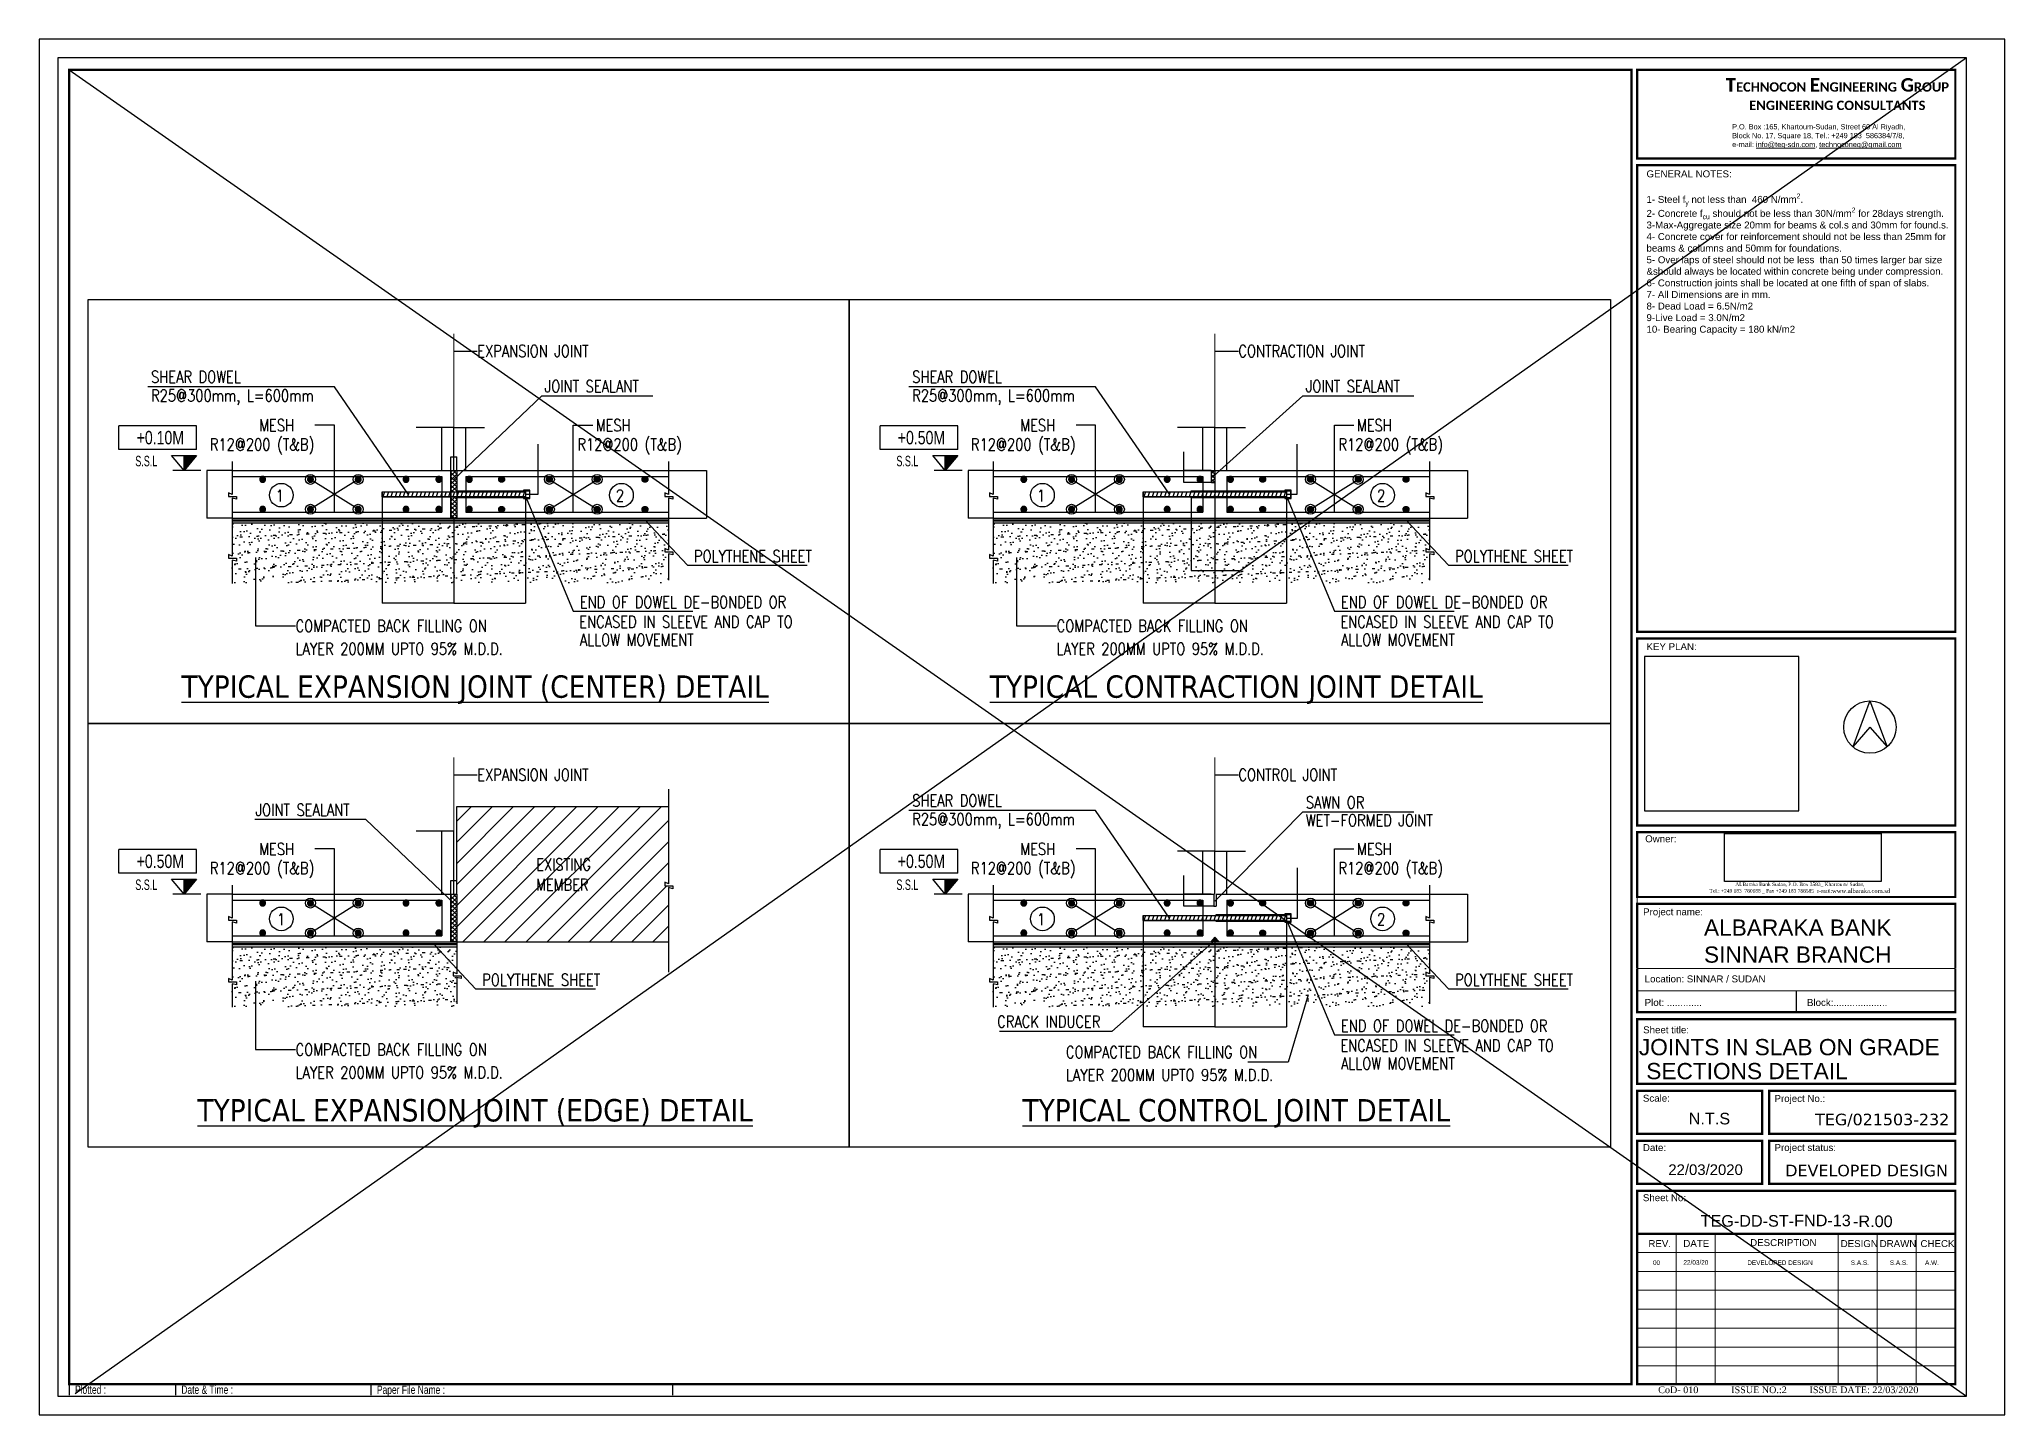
# Model space of a CAD drawing. Header units: millimetres. Extents: x -388065 to 2372687422, y -192755 to 667797.
# Drawn here: x -251722 to -243496, y 397399 to 403158 of the extents above; entities that cross this region are included whole.
import ezdxf
from ezdxf.enums import TextEntityAlignment as Align
from ezdxf.xclip import XClip

# ---------------------------------------------------------------- set-up
doc = ezdxf.new("R2010")
doc.units = ezdxf.units.MM
doc.header["$XCLIPFRAME"] = 2
doc.linetypes.add('CENTER', pattern=[2, 1.25, -0.25, 0.25, -0.25])
doc.linetypes.add('Hidden', pattern=[7.14375, 4.7625, -2.38125])
for name, color, linetype, lineweight in [('0_Pen_No__1', 7, 'Continuous', 13), ('Drawing & Figure_Pen_No__1', 7, 'Continuous', 13), ('S-GRID', 1, 'Continuous', 9)]:
    doc.layers.add(name, color=color, linetype=linetype, lineweight=lineweight)
for name, color, linetype in [('A0-G-TITLE-PLOTSTAMP', 1, 'Continuous'), ('CoD-012', 7, 'Continuous'), ('S-36-TAGLVL', 23, 'Continuous'), ('S-DIM', 5, 'Continuous'), ('S-FRAME', 2, 'Continuous'), ('S-HATCH', 30, 'Continuous'), ('S-STEEL HATCH', 6, 'CENTER'), ('S-STEEL-1', 2, 'CENTER'), ('S-STL-LINK', 4, 'Continuous'), ('S-TEXT-1', 3, 'Continuous'), ('S-WATER PROOFING', 7, 'Continuous'), ('STR-COL', 7, 'Continuous')]:
    doc.layers.add(name, color=color, linetype=linetype)
doc.styles.add('GENERATED_STYLE_2', font='arial.ttf')
doc.styles.add('GENERATED_STYLE_3', font='')
doc.styles.add('Romans', font='romans.shx')
doc.styles.add('TAHOMA', font='tahoma.ttf')
doc.styles.add('TEXTN', font='techl___.ttf', dxfattribs={"height": 0.2})
doc.styles.add('TEXTS', font='arial.ttf', dxfattribs={"width": 0.8})
doc.styles.add('XREFLIST', font='swisscl.ttf')
doc.styles.get('GENERATED_STYLE_3').set_extended_font_data('Arial Arabic')
doc.dimstyles.new('S-DIM-25', dxfattribs={"dimtxt": 0.05, "dimasz": 0.0015, "dimexe": 0.025, "dimexo": 0.025, "dimgap": 0.035, "dimtad": 1, "dimdec": 0, "dimlfac": 1000, "dimzin": 0, "dimdsep": 46, "dimtxsty": 'Romans', "dimblk": 'ARCHTICK', "dimcen": 0.6, "dimdle": 0.025, "dimclrd": 256, "dimclre": 256, "dimclrt": 3, "dimadec": 0, "dimazin": 0, "dimtfac": 1, "dimtdec": 0, "dimtix": 1, "dimtmove": 0, "dimatfit": 3, "dimfxl": 0.15, "dimtolj": 1, "dimtzin": 0, "dimarcsym": 0})
picture_1 = doc.add_image_def('image1.png', size_in_pixel=(222, 68))

msp = doc.modelspace()

# ---------------------------------------------------------------- texts
at = {"layer": 'S-TEXT-1', "ltscale": 600, "style": 'Romans', "width": 0.8}
for s, p in [('EXPANSION JOINT', (-249888.9743, 401852.7349, 0)), ('CONTRACTION JOINT', (-246703.3366, 401852.7349, 0)), ('SHEAR DOWEL', (-251254.276, 401744.5832, 0)), ('SHEAR DOWEL', (-248068.6384, 401744.5832, 0)), ('R25@300mm, L=600mm', (-251254.276, 401666.4927, 0)), ('JOINT SEALANT', (-249606.7791, 401705.2842, 0)), ('R25@300mm, L=600mm', (-248068.6384, 401666.4927, 0)), ('JOINT SEALANT', (-246421.1414, 401705.2842, 0)), ('MESH', (-250801.8559, 401541.8609, 0)), ('MESH', (-249392.9857, 401541.8609, 0)), ('MESH', (-247616.2183, 401541.8609, 0)), ('MESH', (-246207.3481, 401541.8609, 0)), ('R12@200 (T&B)', (-251008.3455, 401461.8609, 0)), ('R12@200 (T&B)', (-249469.9873, 401461.8609, 0)), ('R12@200 (T&B)', (-247822.7078, 401461.8609, 0)), ('R12@200 (T&B)', (-246284.3496, 401461.8609, 0)), ('POLYTHENE SHEET', (-248981.9527, 400994.0038, 0)), ('POLYTHENE SHEET', (-245796.315, 400994.0038, 0)), ('END OF DOWEL DE-BONDED OR', (-249459.5553, 400801.3776, 0)), ('END OF DOWEL DE-BONDED OR', (-246273.9177, 400801.3776, 0)), ('COMPACTED BACK FILLING ON', (-250649.5925, 400701.7213, 0)), ('ENCASED IN SLEEVE AND CAP TO', (-249461.9844, 400718.8525, 0)), ('COMPACTED BACK FILLING ON', (-247463.9549, 400701.7213, 0)), ('ENCASED IN SLEEVE AND CAP TO', (-246276.3468, 400718.8525, 0)), ('LAYER 200MM UPTO 95%%% M.D.D.', (-250649.5925, 400605.7727, 0)), ('ALLOW MOVEMENT', (-249459.5553, 400643.6089, 0)), ('LAYER 200MM UPTO 95%%% M.D.D.', (-247463.9549, 400605.7727, 0)), ('ALLOW MOVEMENT', (-246273.9177, 400643.6089, 0)), ('EXPANSION JOINT', (-249888.9743, 400078.6249, 0)), ('CONTROL JOINT', (-246703.3366, 400078.6249, 0)), ('JOINT SEALANT', (-250817.0865, 399931.1742, 0)), ('SHEAR DOWEL', (-248068.6384, 399970.4732, 0)), ('SAWN OR', (-246421.1414, 399962.7328, 0)), ('R25@300mm, L=600mm', (-248068.6384, 399892.3827, 0)), ('WET-FORMED JOINT', (-246421.1414, 399887.6245, 0)), ('MESH', (-250801.8559, 399767.7509, 0)), ('MESH', (-247616.2183, 399767.7509, 0)), ('MESH', (-246207.3481, 399767.7509, 0)), ('R12@200 (T&B)', (-251008.3455, 399687.7509, 0)), ('EXISTING', (-249642.818, 399702.4256, 0)), ('R12@200 (T&B)', (-247822.7078, 399687.7509, 0)), ('R12@200 (T&B)', (-246284.3496, 399687.7509, 0)), ('MEMBER', (-249642.818, 399618.2676, 0)), ('POLYTHENE SHEET', (-249868.1201, 399219.8938, 0)), ('POLYTHENE SHEET', (-245796.315, 399219.8938, 0)), ('CRACK INDUCER', (-247712.9414, 399044.6352, 0)), ('END OF DOWEL DE-BONDED OR', (-246273.9177, 399027.2676, 0)), ('ENCASED IN SLEEVE AND CAP TO', (-246276.3468, 398944.7425, 0)), ('COMPACTED BACK FILLING ON', (-250649.5925, 398927.6113, 0)), ('COMPACTED BACK FILLING ON', (-247425.2318, 398917.2964, 0)), ('ALLOW MOVEMENT', (-246273.9177, 398869.4989, 0)), ('LAYER 200MM UPTO 95%%% M.D.D.', (-250649.5925, 398831.6627, 0)), ('LAYER 200MM UPTO 95%%% M.D.D.', (-247425.2318, 398821.3478, 0))]:
    msp.add_text(s, height=50, dxfattribs=at).set_placement(p, align=Align.MIDDLE_LEFT)
at = {"layer": 'S-TEXT-1', "color": 0, "ltscale": 600, "style": 'Romans', "width": 0.8}
for s, p in [('1', (-250732.3544, 401247.2235, 0)), ('2', (-249308.671, 401247.2235, 0)), ('1', (-247546.7168, 401247.2235, 0)), ('2', (-246123.0334, 401247.2235, 0)), ('1', (-250727.022, 399473.1135, 0)), ('1', (-247546.7168, 399473.1135, 0)), ('2', (-246123.0334, 399473.1135, 0))]:
    msp.add_text(s, height=50, dxfattribs=at).set_placement(p, align=Align.MIDDLE_LEFT)
at = {"layer": 'S-TEXT-1', "style": 'TAHOMA'}
for s, p in [('%%UTYPICAL EXPANSION JOINT (CENTER) DETAIL', (-249897.8737, 400447.8518, 0)), ('%%UTYPICAL CONTRACTION JOINT DETAIL', (-246712.2361, 400447.8518, 0)), ('%%UTYPICAL EXPANSION JOINT (EDGE) DETAIL', (-249897.8737, 398673.7418, 0)), ('%%UTYPICAL CONTROL JOINT DETAIL', (-246712.2361, 398673.7418, 0))]:
    msp.add_text(s, height=93.75, dxfattribs=at).set_placement(p, align=Align.MIDDLE_CENTER)

# ---------------------------------------------------------------- blocks, each defined once
blk = doc.blocks.new('S-DONUT')
at = {"layer": 'S-STEEL HATCH'}
blk.add_hatch(color=256, dxfattribs=at).paths.add_polyline_path([(-0.017, 0, 1), (0.017, 0, 1)])
at = {"layer": 'S-STEEL-1'}
blk.add_circle((0, 0), 0.0175, dxfattribs=at)
blk = doc.blocks.new('_ARCHTICK')
at = {"color": 0, "linetype": 'ByBlock', "const_width": 0.4}
blk.add_lwpolyline([(-0.5, -0.5), (0.5, 0.5)], dxfattribs=at)
blk = doc.blocks.new('*D2313')
at = {"layer": 'Defpoints', "color": 0, "transparency": 16777216}
for p in [(-250914.9, 401352.8), (-251020.6, 401152.8), (-250914.9, 401152.8)]:
    blk.add_point(p, dxfattribs=at)
at = {"layer": 'S-DIM', "lineweight": -2, "transparency": 16777216}
for p, q in [((-250914.9, 401352.8), (-251020.6, 401352.8)), ((-251020.6, 401352.8), (-251020.6, 401152.8)), ((-250914.9, 401152.8), (-251020.6, 401152.8))]:
    blk.add_line(p, q, dxfattribs=at)
at = {"layer": 'S-DIM', "lineweight": -2, "transparency": 16777216, "xscale": 0.0015, "yscale": 0.0015, "zscale": 0.0015}
for p, rotation in [((-251020.6, 401352.8), 90), ((-251020.6, 401152.8), 270)]:
    blk.add_blockref('_ARCHTICK', p, dxfattribs=dict(at, rotation=rotation))
at = {"layer": 'S-DIM', "color": 3, "transparency": 16777216, "insert": (-251020.7, 401252.8), "char_height": 0.05, "attachment_point": 5, "rotation": 90, "style": 'Romans'}
blk.add_mtext('\\A1;200000', dxfattribs=at)
blk = doc.blocks.new('*D2314')
at = {"layer": 'Defpoints', "color": 0, "transparency": 16777216}
for p in [(-250037.2, 401533), (-250037.2, 401352.8), (-249987.2, 401352.8)]:
    blk.add_point(p, dxfattribs=at)
at = {"layer": 'S-DIM', "lineweight": -2, "transparency": 16777216}
for p, q in [((-250037.2, 401533), (-250144.1, 401533)), ((-250037.2, 401352.8), (-250037.2, 401533)), ((-249987.1, 401533), (-250037.2, 401533)), ((-249987.2, 401352.8), (-249987.2, 401533))]:
    blk.add_line(p, q, dxfattribs=at)
at = {"layer": 'S-DIM', "lineweight": -2, "transparency": 16777216, "xscale": 0.0015, "yscale": 0.0015, "zscale": 0.0015, "rotation": 180}
blk.add_blockref('_ARCHTICK', (-250037.2, 401533), dxfattribs=at)
at = {"layer": 'S-DIM', "lineweight": -2, "transparency": 16777216, "xscale": 0.0015, "yscale": 0.0015, "zscale": 0.0015}
blk.add_blockref('_ARCHTICK', (-249987.2, 401533), dxfattribs=at)
at = {"layer": 'S-DIM', "color": 3, "transparency": 16777216, "insert": (-250143.9, 401533), "char_height": 0.05, "attachment_point": 5, "style": 'Romans'}
blk.add_mtext('\\A1;50000', dxfattribs=at)
blk = doc.blocks.new('*D2315')
at = {"layer": 'Defpoints', "color": 0, "transparency": 16777216}
for p in [(-249937.2, 401533), (-249987.2, 401352.8), (-249937.2, 401352.8)]:
    blk.add_point(p, dxfattribs=at)
at = {"layer": 'S-DIM', "lineweight": -2, "transparency": 16777216}
for p, q in [((-249987.2, 401352.8), (-249987.2, 401533)), ((-249987.2, 401533), (-249937.2, 401533)), ((-249937.2, 401352.8), (-249937.2, 401533)), ((-249937.2, 401533), (-249858.5, 401533))]:
    blk.add_line(p, q, dxfattribs=at)
at = {"layer": 'S-DIM', "lineweight": -2, "transparency": 16777216, "xscale": 0.0015, "yscale": 0.0015, "zscale": 0.0015, "rotation": 180}
blk.add_blockref('_ARCHTICK', (-249987.2, 401533), dxfattribs=at)
at = {"layer": 'S-DIM', "lineweight": -2, "transparency": 16777216, "xscale": 0.0015, "yscale": 0.0015, "zscale": 0.0015}
blk.add_blockref('_ARCHTICK', (-249937.2, 401533), dxfattribs=at)
at = {"layer": 'S-DIM', "color": 3, "transparency": 16777216, "insert": (-249858.7, 401533), "char_height": 0.05, "attachment_point": 5, "style": 'Romans'}
blk.add_mtext('\\A1;50000', dxfattribs=at)
blk = doc.blocks.new('TAG-ELE-LVL')
at = {"layer": 'S-36-TAGLVL'}
for p, q in [((-0.208, 0.35), (-0.208, 0.75)), ((-0.208, 0.75), (1.092, 0.75)), ((1.092, 0.35), (1.092, 0.75)), ((-0.208, 0.35), (1.092, 0.35)), ((0.001, 0), (0.001, 0.25))]:
    blk.add_line(p, q, dxfattribs=at)
blk.add_lwpolyline([(0.001, 0), (0.211, 0.25), (-0.208, 0.25)], close=True, dxfattribs=at)
at = {"layer": 'S-36-TAGLVL', "color": 251}
blk.add_solid([(-0.208, 0.25), (0.001, 0), (0.001, 0.25)], dxfattribs=at)
at = {"layer": 'S-36-TAGLVL', "color": 50, "style": 'TEXTS', "width": 0.75}
blk.add_attdef('FLOOR-NAME', text='', height=0.25, dxfattribs=at).set_placement((-0.208, 0.8), align=Align.BOTTOM_LEFT)
blk.add_attdef('LVL', text='', height=0.225, dxfattribs=at).set_placement((0.442, 0.55), align=Align.MIDDLE_CENTER)
at = {"layer": 'S-36-TAGLVL', "color": 50, "style": 'TEXTN', "width": 0.75}
blk.add_attdef('-', (0.363, 0.07), '', height=0.175, dxfattribs=at)
blk = doc.blocks.new('*D2316')
at = {"layer": 'Defpoints', "color": 0, "transparency": 16777216}
for p in [(-249088.5, 401352.8), (-249088.5, 401152.8), (-248929.8, 401152.8)]:
    blk.add_point(p, dxfattribs=at)
at = {"layer": 'S-DIM', "lineweight": -2, "transparency": 16777216}
for p, q in [((-249088.5, 401352.8), (-248929.8, 401352.8)), ((-248929.8, 401352.8), (-248929.8, 401152.8)), ((-249088.5, 401152.8), (-248929.8, 401152.8))]:
    blk.add_line(p, q, dxfattribs=at)
at = {"layer": 'S-DIM', "lineweight": -2, "transparency": 16777216, "xscale": 0.0015, "yscale": 0.0015, "zscale": 0.0015}
for p, rotation in [((-248929.8, 401352.8), 90), ((-248929.8, 401152.8), 270)]:
    blk.add_blockref('_ARCHTICK', p, dxfattribs=dict(at, rotation=rotation))
at = {"layer": 'S-DIM', "color": 3, "transparency": 16777216, "insert": (-248929.9, 401252.8), "char_height": 0.05, "attachment_point": 5, "rotation": 90, "style": 'Romans'}
blk.add_mtext('\\A1;200000', dxfattribs=at)
blk = doc.blocks.new('*D2317')
at = {"layer": 'Defpoints', "color": 0, "transparency": 16777216}
for p in [(-249999.7, 401352.8), (-249974.7, 401410), (-249974.7, 401352.8)]:
    blk.add_point(p, dxfattribs=at)
at = {"layer": 'S-DIM', "lineweight": -2, "transparency": 16777216}
for p, q in [((-249999.7, 401352.8), (-249999.7, 401410.1)), ((-249999.7, 401410), (-249974.6, 401410)), ((-249974.7, 401352.8), (-249974.7, 401410.1))]:
    blk.add_line(p, q, dxfattribs=at)
at = {"layer": 'S-DIM', "lineweight": -2, "transparency": 16777216, "xscale": 0.0015, "yscale": 0.0015, "zscale": 0.0015, "rotation": 180}
blk.add_blockref('_ARCHTICK', (-249999.7, 401410), dxfattribs=at)
at = {"layer": 'S-DIM', "lineweight": -2, "transparency": 16777216, "xscale": 0.0015, "yscale": 0.0015, "zscale": 0.0015}
blk.add_blockref('_ARCHTICK', (-249974.7, 401410), dxfattribs=at)
at = {"layer": 'S-DIM', "color": 3, "transparency": 16777216, "insert": (-249987.2, 401410.1), "char_height": 0.05, "attachment_point": 5, "style": 'Romans'}
blk.add_mtext('\\A1;25000', dxfattribs=at)
blk = doc.blocks.new('*D2318')
at = {"layer": 'Defpoints', "color": 0, "transparency": 16777216}
for p in [(-250287.2, 401242.8), (-249987.2, 401152.8), (-250287.2, 400797.3)]:
    blk.add_point(p, dxfattribs=at)
at = {"layer": 'S-DIM', "lineweight": -2, "transparency": 16777216}
for p, q in [((-250287.2, 401242.8), (-250287.2, 400797.3)), ((-249987.2, 401152.8), (-249987.2, 400797.3)), ((-249987.1, 400797.3), (-250287.2, 400797.3))]:
    blk.add_line(p, q, dxfattribs=at)
at = {"layer": 'S-DIM', "lineweight": -2, "transparency": 16777216, "xscale": 0.0015, "yscale": 0.0015, "zscale": 0.0015, "rotation": 180}
blk.add_blockref('_ARCHTICK', (-250287.2, 400797.3), dxfattribs=at)
at = {"layer": 'S-DIM', "lineweight": -2, "transparency": 16777216, "xscale": 0.0015, "yscale": 0.0015, "zscale": 0.0015}
blk.add_blockref('_ARCHTICK', (-249987.2, 400797.3), dxfattribs=at)
at = {"layer": 'S-DIM', "color": 3, "transparency": 16777216, "insert": (-250137.2, 400797.4), "char_height": 0.05, "attachment_point": 5, "style": 'Romans'}
blk.add_mtext('\\A1;300000', dxfattribs=at)
blk = doc.blocks.new('*D2319')
at = {"layer": 'Defpoints', "color": 0, "transparency": 16777216}
for p in [(-249687.2, 401242.8), (-249987.2, 401152.8), (-249687.2, 400797.3)]:
    blk.add_point(p, dxfattribs=at)
at = {"layer": 'S-DIM', "lineweight": -2, "transparency": 16777216}
for p, q in [((-249687.2, 401242.8), (-249687.2, 400797.3)), ((-249987.2, 401152.8), (-249987.2, 400797.3)), ((-249987.2, 400797.3), (-249687.1, 400797.3))]:
    blk.add_line(p, q, dxfattribs=at)
at = {"layer": 'S-DIM', "lineweight": -2, "transparency": 16777216, "xscale": 0.0015, "yscale": 0.0015, "zscale": 0.0015, "rotation": 180}
blk.add_blockref('_ARCHTICK', (-249987.2, 400797.3), dxfattribs=at)
at = {"layer": 'S-DIM', "lineweight": -2, "transparency": 16777216, "xscale": 0.0015, "yscale": 0.0015, "zscale": 0.0015}
blk.add_blockref('_ARCHTICK', (-249687.2, 400797.3), dxfattribs=at)
at = {"layer": 'S-DIM', "color": 3, "transparency": 16777216, "insert": (-249837.2, 400797.4), "char_height": 0.05, "attachment_point": 5, "style": 'Romans'}
blk.add_mtext('\\A1;300000', dxfattribs=at)
blk = doc.blocks.new('*D2320')
at = {"layer": 'Defpoints', "color": 0, "transparency": 16777216}
for p in [(-249687.2, 401352.8), (-249634.4, 401352.8), (-249687.2, 401252.8)]:
    blk.add_point(p, dxfattribs=at)
at = {"layer": 'S-DIM', "lineweight": -2, "transparency": 16777216}
for p, q in [((-249634.4, 401352.8), (-249634.4, 401462.7)), ((-249687.1, 401352.8), (-249634.4, 401352.8)), ((-249634.4, 401252.8), (-249634.4, 401352.8)), ((-249687.1, 401252.8), (-249634.4, 401252.8))]:
    blk.add_line(p, q, dxfattribs=at)
at = {"layer": 'S-DIM', "lineweight": -2, "transparency": 16777216, "xscale": 0.0015, "yscale": 0.0015, "zscale": 0.0015}
for p, rotation in [((-249634.4, 401352.8), 90), ((-249634.4, 401252.8), 270)]:
    blk.add_blockref('_ARCHTICK', p, dxfattribs=dict(at, rotation=rotation))
at = {"layer": 'S-DIM', "color": 3, "transparency": 16777216, "insert": (-249634.5, 401462.6), "char_height": 0.05, "attachment_point": 5, "rotation": 90, "style": 'Romans'}
blk.add_mtext('\\A1;100000', dxfattribs=at)
blk = doc.blocks.new('*D2306')
at = {"layer": 'Defpoints', "color": 0, "transparency": 16777216}
for p in [(-250914.9, 399578.7), (-251020.6, 399378.7), (-250914.9, 399378.7)]:
    blk.add_point(p, dxfattribs=at)
at = {"layer": 'S-DIM', "lineweight": -2, "transparency": 16777216}
for p, q in [((-250914.9, 399578.7), (-251020.6, 399578.7)), ((-251020.6, 399578.7), (-251020.6, 399378.7)), ((-250914.9, 399378.7), (-251020.6, 399378.7))]:
    blk.add_line(p, q, dxfattribs=at)
at = {"layer": 'S-DIM', "lineweight": -2, "transparency": 16777216, "xscale": 0.0015, "yscale": 0.0015, "zscale": 0.0015}
for p, rotation in [((-251020.6, 399578.7), 90), ((-251020.6, 399378.7), 270)]:
    blk.add_blockref('_ARCHTICK', p, dxfattribs=dict(at, rotation=rotation))
at = {"layer": 'S-DIM', "color": 3, "transparency": 16777216, "insert": (-251020.7, 399478.7), "char_height": 0.05, "attachment_point": 5, "rotation": 90, "style": 'Romans'}
blk.add_mtext('\\A1;200000', dxfattribs=at)
blk = doc.blocks.new('*D2307')
at = {"layer": 'Defpoints', "color": 0, "transparency": 16777216}
for p in [(-250037.2, 399841.9), (-250037.2, 399578.7), (-249987.2, 399578.7)]:
    blk.add_point(p, dxfattribs=at)
at = {"layer": 'S-DIM', "lineweight": -2, "transparency": 16777216}
for p, q in [((-250037.2, 399841.9), (-250144.1, 399841.9)), ((-250037.2, 399578.7), (-250037.2, 399841.9)), ((-249987.1, 399841.9), (-250037.2, 399841.9)), ((-249987.2, 399578.7), (-249987.2, 399841.9))]:
    blk.add_line(p, q, dxfattribs=at)
at = {"layer": 'S-DIM', "lineweight": -2, "transparency": 16777216, "xscale": 0.0015, "yscale": 0.0015, "zscale": 0.0015, "rotation": 180}
blk.add_blockref('_ARCHTICK', (-250037.2, 399841.9), dxfattribs=at)
at = {"layer": 'S-DIM', "lineweight": -2, "transparency": 16777216, "xscale": 0.0015, "yscale": 0.0015, "zscale": 0.0015}
blk.add_blockref('_ARCHTICK', (-249987.2, 399841.9), dxfattribs=at)
at = {"layer": 'S-DIM', "color": 3, "transparency": 16777216, "insert": (-250143.9, 399842), "char_height": 0.05, "attachment_point": 5, "style": 'Romans'}
blk.add_mtext('\\A1;50000', dxfattribs=at)
blk = doc.blocks.new('*D2308')
at = {"layer": 'Defpoints', "color": 0, "transparency": 16777216}
for p in [(-249974.7, 399635.9), (-249999.7, 399578.7), (-249974.7, 399578.7)]:
    blk.add_point(p, dxfattribs=at)
at = {"layer": 'S-DIM', "lineweight": -2, "transparency": 16777216}
for p, q in [((-249999.7, 399578.7), (-249999.7, 399636)), ((-249999.7, 399635.9), (-249974.6, 399635.9)), ((-249974.7, 399578.7), (-249974.7, 399636))]:
    blk.add_line(p, q, dxfattribs=at)
at = {"layer": 'S-DIM', "lineweight": -2, "transparency": 16777216, "xscale": 0.0015, "yscale": 0.0015, "zscale": 0.0015, "rotation": 180}
blk.add_blockref('_ARCHTICK', (-249999.7, 399635.9), dxfattribs=at)
at = {"layer": 'S-DIM', "lineweight": -2, "transparency": 16777216, "xscale": 0.0015, "yscale": 0.0015, "zscale": 0.0015}
blk.add_blockref('_ARCHTICK', (-249974.7, 399635.9), dxfattribs=at)
at = {"layer": 'S-DIM', "color": 3, "transparency": 16777216, "insert": (-249987.2, 399636), "char_height": 0.05, "attachment_point": 5, "style": 'Romans'}
blk.add_mtext('\\A1;25000', dxfattribs=at)
blk = doc.blocks.new('*D2309')
at = {"layer": 'Defpoints', "color": 0, "transparency": 16777216}
for p in [(-247729.2, 401352.8), (-247835, 401152.8), (-247729.2, 401152.8)]:
    blk.add_point(p, dxfattribs=at)
at = {"layer": 'S-DIM', "lineweight": -2, "transparency": 16777216}
for p, q in [((-247729.2, 401352.8), (-247835, 401352.8)), ((-247835, 401352.8), (-247835, 401152.8)), ((-247729.2, 401152.8), (-247835, 401152.8))]:
    blk.add_line(p, q, dxfattribs=at)
at = {"layer": 'S-DIM', "lineweight": -2, "transparency": 16777216, "xscale": 0.0015, "yscale": 0.0015, "zscale": 0.0015}
for p, rotation in [((-247835, 401352.8), 90), ((-247835, 401152.8), 270)]:
    blk.add_blockref('_ARCHTICK', p, dxfattribs=dict(at, rotation=rotation))
at = {"layer": 'S-DIM', "color": 3, "transparency": 16777216, "insert": (-247835, 401252.8), "char_height": 0.05, "attachment_point": 5, "rotation": 90, "style": 'Romans'}
blk.add_mtext('\\A1;200000', dxfattribs=at)
blk = doc.blocks.new('*D2310')
at = {"layer": 'Defpoints', "color": 0, "transparency": 16777216}
for p in [(-246851.5, 401533), (-246851.5, 401352.8), (-246801.5, 401352.8)]:
    blk.add_point(p, dxfattribs=at)
at = {"layer": 'S-DIM', "lineweight": -2, "transparency": 16777216}
for p, q in [((-246851.5, 401533), (-246958.5, 401533)), ((-246851.5, 401352.8), (-246851.5, 401533)), ((-246801.5, 401533), (-246851.5, 401533)), ((-246801.5, 401352.8), (-246801.5, 401533))]:
    blk.add_line(p, q, dxfattribs=at)
at = {"layer": 'S-DIM', "lineweight": -2, "transparency": 16777216, "xscale": 0.0015, "yscale": 0.0015, "zscale": 0.0015, "rotation": 180}
blk.add_blockref('_ARCHTICK', (-246851.5, 401533), dxfattribs=at)
at = {"layer": 'S-DIM', "lineweight": -2, "transparency": 16777216, "xscale": 0.0015, "yscale": 0.0015, "zscale": 0.0015}
blk.add_blockref('_ARCHTICK', (-246801.5, 401533), dxfattribs=at)
at = {"layer": 'S-DIM', "color": 3, "transparency": 16777216, "insert": (-246958.3, 401533), "char_height": 0.05, "attachment_point": 5, "style": 'Romans'}
blk.add_mtext('\\A1;50000', dxfattribs=at)
blk = doc.blocks.new('*D2311')
at = {"layer": 'Defpoints', "color": 0, "transparency": 16777216}
for p in [(-246751.5, 401533), (-246801.5, 401352.8), (-246751.5, 401352.8)]:
    blk.add_point(p, dxfattribs=at)
at = {"layer": 'S-DIM', "lineweight": -2, "transparency": 16777216}
for p, q in [((-246801.6, 401533), (-246751.5, 401533)), ((-246801.5, 401352.8), (-246801.5, 401533)), ((-246751.5, 401352.8), (-246751.5, 401533)), ((-246751.5, 401533), (-246672.9, 401533))]:
    blk.add_line(p, q, dxfattribs=at)
at = {"layer": 'S-DIM', "lineweight": -2, "transparency": 16777216, "xscale": 0.0015, "yscale": 0.0015, "zscale": 0.0015, "rotation": 180}
blk.add_blockref('_ARCHTICK', (-246801.5, 401533), dxfattribs=at)
at = {"layer": 'S-DIM', "lineweight": -2, "transparency": 16777216, "xscale": 0.0015, "yscale": 0.0015, "zscale": 0.0015}
blk.add_blockref('_ARCHTICK', (-246751.5, 401533), dxfattribs=at)
at = {"layer": 'S-DIM', "color": 3, "transparency": 16777216, "insert": (-246673.1, 401533), "char_height": 0.05, "attachment_point": 5, "style": 'Romans'}
blk.add_mtext('\\A1;50000', dxfattribs=at)
blk = doc.blocks.new('*D2312')
at = {"layer": 'Defpoints', "color": 0, "transparency": 16777216}
for p in [(-245902.9, 401352.8), (-245902.9, 401152.8), (-245744.2, 401152.8)]:
    blk.add_point(p, dxfattribs=at)
at = {"layer": 'S-DIM', "lineweight": -2, "transparency": 16777216}
for p, q in [((-245902.8, 401352.8), (-245744.2, 401352.8)), ((-245744.2, 401352.8), (-245744.2, 401152.8)), ((-245902.8, 401152.8), (-245744.2, 401152.8))]:
    blk.add_line(p, q, dxfattribs=at)
at = {"layer": 'S-DIM', "lineweight": -2, "transparency": 16777216, "xscale": 0.0015, "yscale": 0.0015, "zscale": 0.0015}
for p, rotation in [((-245744.2, 401352.8), 90), ((-245744.2, 401152.8), 270)]:
    blk.add_blockref('_ARCHTICK', p, dxfattribs=dict(at, rotation=rotation))
at = {"layer": 'S-DIM', "color": 3, "transparency": 16777216, "insert": (-245744.3, 401252.8), "char_height": 0.05, "attachment_point": 5, "rotation": 90, "style": 'Romans'}
blk.add_mtext('\\A1;200000', dxfattribs=at)
blk = doc.blocks.new('*D2289')
at = {"layer": 'Defpoints', "color": 0, "transparency": 16777216}
for p in [(-247101.5, 401242.8), (-246801.5, 401152.8), (-247101.5, 400797.3)]:
    blk.add_point(p, dxfattribs=at)
at = {"layer": 'S-DIM', "lineweight": -2, "transparency": 16777216}
for p, q in [((-247101.5, 401242.8), (-247101.5, 400797.3)), ((-246801.5, 401152.8), (-246801.5, 400797.3)), ((-246801.5, 400797.3), (-247101.6, 400797.3))]:
    blk.add_line(p, q, dxfattribs=at)
at = {"layer": 'S-DIM', "lineweight": -2, "transparency": 16777216, "xscale": 0.0015, "yscale": 0.0015, "zscale": 0.0015, "rotation": 180}
blk.add_blockref('_ARCHTICK', (-247101.5, 400797.3), dxfattribs=at)
at = {"layer": 'S-DIM', "lineweight": -2, "transparency": 16777216, "xscale": 0.0015, "yscale": 0.0015, "zscale": 0.0015}
blk.add_blockref('_ARCHTICK', (-246801.5, 400797.3), dxfattribs=at)
at = {"layer": 'S-DIM', "color": 3, "transparency": 16777216, "insert": (-246951.5, 400797.4), "char_height": 0.05, "attachment_point": 5, "style": 'Romans'}
blk.add_mtext('\\A1;300000', dxfattribs=at)
blk = doc.blocks.new('*D2290')
at = {"layer": 'Defpoints', "color": 0, "transparency": 16777216}
for p in [(-246501.5, 401242.8), (-246801.5, 401152.8), (-246501.5, 400797.3)]:
    blk.add_point(p, dxfattribs=at)
at = {"layer": 'S-DIM', "lineweight": -2, "transparency": 16777216}
for p, q in [((-246501.5, 401242.8), (-246501.5, 400797.3)), ((-246801.5, 401152.8), (-246801.5, 400797.3)), ((-246801.6, 400797.3), (-246501.5, 400797.3))]:
    blk.add_line(p, q, dxfattribs=at)
at = {"layer": 'S-DIM', "lineweight": -2, "transparency": 16777216, "xscale": 0.0015, "yscale": 0.0015, "zscale": 0.0015, "rotation": 180}
blk.add_blockref('_ARCHTICK', (-246801.5, 400797.3), dxfattribs=at)
at = {"layer": 'S-DIM', "lineweight": -2, "transparency": 16777216, "xscale": 0.0015, "yscale": 0.0015, "zscale": 0.0015}
blk.add_blockref('_ARCHTICK', (-246501.5, 400797.3), dxfattribs=at)
at = {"layer": 'S-DIM', "color": 3, "transparency": 16777216, "insert": (-246651.5, 400797.4), "char_height": 0.05, "attachment_point": 5, "style": 'Romans'}
blk.add_mtext('\\A1;300000', dxfattribs=at)
blk = doc.blocks.new('*D2291')
at = {"layer": 'Defpoints', "color": 0, "transparency": 16777216}
for p in [(-246501.5, 401352.8), (-246457.1, 401352.8), (-246501.5, 401252.8)]:
    blk.add_point(p, dxfattribs=at)
at = {"layer": 'S-DIM', "lineweight": -2, "transparency": 16777216}
for p, q in [((-246457.1, 401352.8), (-246457.1, 401462.7)), ((-246501.5, 401352.8), (-246457.1, 401352.8)), ((-246457.1, 401252.8), (-246457.1, 401352.8)), ((-246501.5, 401252.8), (-246457.1, 401252.8))]:
    blk.add_line(p, q, dxfattribs=at)
at = {"layer": 'S-DIM', "lineweight": -2, "transparency": 16777216, "xscale": 0.0015, "yscale": 0.0015, "zscale": 0.0015}
for p, rotation in [((-246457.1, 401352.8), 90), ((-246457.1, 401252.8), 270)]:
    blk.add_blockref('_ARCHTICK', p, dxfattribs=dict(at, rotation=rotation))
at = {"layer": 'S-DIM', "color": 3, "transparency": 16777216, "insert": (-246457.2, 401462.6), "char_height": 0.05, "attachment_point": 5, "rotation": 90, "style": 'Romans'}
blk.add_mtext('\\A1;100000', dxfattribs=at)
blk = doc.blocks.new('*D2292')
at = {"layer": 'Defpoints', "color": 0, "transparency": 16777216}
for p in [(-246901.5, 401237.8), (-246801.5, 401152.8), (-246901.5, 400934.1)]:
    blk.add_point(p, dxfattribs=at)
at = {"layer": 'S-DIM', "lineweight": -2, "transparency": 16777216}
for p, q in [((-246901.5, 401237.8), (-246901.5, 400934)), ((-246801.5, 401152.8), (-246801.5, 400934)), ((-246901.5, 400934.1), (-246801.5, 400934.1)), ((-246801.5, 400934.1), (-246700.3, 400934.1))]:
    blk.add_line(p, q, dxfattribs=at)
at = {"layer": 'S-DIM', "lineweight": -2, "transparency": 16777216, "xscale": 0.0015, "yscale": 0.0015, "zscale": 0.0015, "rotation": 180}
blk.add_blockref('_ARCHTICK', (-246901.5, 400934.1), dxfattribs=at)
at = {"layer": 'S-DIM', "lineweight": -2, "transparency": 16777216, "xscale": 0.0015, "yscale": 0.0015, "zscale": 0.0015}
blk.add_blockref('_ARCHTICK', (-246801.5, 400934.1), dxfattribs=at)
at = {"layer": 'S-DIM', "color": 3, "transparency": 16777216, "insert": (-246700.5, 400934.1), "char_height": 0.05, "attachment_point": 5, "style": 'Romans'}
blk.add_mtext('\\A1;100000', dxfattribs=at)
blk = doc.blocks.new('*D2293')
at = {"layer": 'Defpoints', "color": 0, "transparency": 16777216}
for p in [(-246931.4, 401352.8), (-246816.5, 401352.8), (-246816.5, 401302.8)]:
    blk.add_point(p, dxfattribs=at)
at = {"layer": 'S-DIM', "lineweight": -2, "transparency": 16777216}
for p, q in [((-246931.4, 401352.8), (-246931.4, 401431.4)), ((-246816.6, 401352.8), (-246931.4, 401352.8)), ((-246931.4, 401302.8), (-246931.4, 401352.8)), ((-246816.6, 401302.8), (-246931.4, 401302.8))]:
    blk.add_line(p, q, dxfattribs=at)
at = {"layer": 'S-DIM', "lineweight": -2, "transparency": 16777216, "xscale": 0.0015, "yscale": 0.0015, "zscale": 0.0015}
for p, rotation in [((-246931.4, 401352.8), 90), ((-246931.4, 401302.8), 270)]:
    blk.add_blockref('_ARCHTICK', p, dxfattribs=dict(at, rotation=rotation))
at = {"layer": 'S-DIM', "color": 3, "transparency": 16777216, "insert": (-246931.5, 401431.3), "char_height": 0.05, "attachment_point": 5, "rotation": 90, "style": 'Romans'}
blk.add_mtext('\\A1;50000', dxfattribs=at)
blk = doc.blocks.new('*D2294')
at = {"layer": 'Defpoints', "color": 0, "transparency": 16777216}
for p in [(-247729.2, 399578.7), (-247835, 399378.7), (-247729.2, 399378.7)]:
    blk.add_point(p, dxfattribs=at)
at = {"layer": 'S-DIM', "lineweight": -2, "transparency": 16777216}
for p, q in [((-247729.2, 399578.7), (-247835, 399578.7)), ((-247835, 399578.7), (-247835, 399378.7)), ((-247729.2, 399378.7), (-247835, 399378.7))]:
    blk.add_line(p, q, dxfattribs=at)
at = {"layer": 'S-DIM', "lineweight": -2, "transparency": 16777216, "xscale": 0.0015, "yscale": 0.0015, "zscale": 0.0015}
for p, rotation in [((-247835, 399578.7), 90), ((-247835, 399378.7), 270)]:
    blk.add_blockref('_ARCHTICK', p, dxfattribs=dict(at, rotation=rotation))
at = {"layer": 'S-DIM', "color": 3, "transparency": 16777216, "insert": (-247835, 399478.7), "char_height": 0.05, "attachment_point": 5, "rotation": 90, "style": 'Romans'}
blk.add_mtext('\\A1;200000', dxfattribs=at)
blk = doc.blocks.new('*D2295')
at = {"layer": 'Defpoints', "color": 0, "transparency": 16777216}
for p in [(-246851.5, 399758.9), (-246851.5, 399578.7), (-246801.5, 399578.7)]:
    blk.add_point(p, dxfattribs=at)
at = {"layer": 'S-DIM', "lineweight": -2, "transparency": 16777216}
for p, q in [((-246851.5, 399758.9), (-246958.5, 399758.9)), ((-246851.5, 399578.7), (-246851.5, 399758.9)), ((-246801.5, 399758.9), (-246851.5, 399758.9)), ((-246801.5, 399578.7), (-246801.5, 399758.9))]:
    blk.add_line(p, q, dxfattribs=at)
at = {"layer": 'S-DIM', "lineweight": -2, "transparency": 16777216, "xscale": 0.0015, "yscale": 0.0015, "zscale": 0.0015, "rotation": 180}
blk.add_blockref('_ARCHTICK', (-246851.5, 399758.9), dxfattribs=at)
at = {"layer": 'S-DIM', "lineweight": -2, "transparency": 16777216, "xscale": 0.0015, "yscale": 0.0015, "zscale": 0.0015}
blk.add_blockref('_ARCHTICK', (-246801.5, 399758.9), dxfattribs=at)
at = {"layer": 'S-DIM', "color": 3, "transparency": 16777216, "insert": (-246958.3, 399758.9), "char_height": 0.05, "attachment_point": 5, "style": 'Romans'}
blk.add_mtext('\\A1;50000', dxfattribs=at)
blk = doc.blocks.new('*D2296')
at = {"layer": 'Defpoints', "color": 0, "transparency": 16777216}
for p in [(-246751.5, 399758.9), (-246801.5, 399578.7), (-246751.5, 399578.7)]:
    blk.add_point(p, dxfattribs=at)
at = {"layer": 'S-DIM', "lineweight": -2, "transparency": 16777216}
for p, q in [((-246801.6, 399758.9), (-246751.5, 399758.9)), ((-246801.5, 399578.7), (-246801.5, 399758.9)), ((-246751.5, 399578.7), (-246751.5, 399758.9)), ((-246751.5, 399758.9), (-246672.9, 399758.9))]:
    blk.add_line(p, q, dxfattribs=at)
at = {"layer": 'S-DIM', "lineweight": -2, "transparency": 16777216, "xscale": 0.0015, "yscale": 0.0015, "zscale": 0.0015, "rotation": 180}
blk.add_blockref('_ARCHTICK', (-246801.5, 399758.9), dxfattribs=at)
at = {"layer": 'S-DIM', "lineweight": -2, "transparency": 16777216, "xscale": 0.0015, "yscale": 0.0015, "zscale": 0.0015}
blk.add_blockref('_ARCHTICK', (-246751.5, 399758.9), dxfattribs=at)
at = {"layer": 'S-DIM', "color": 3, "transparency": 16777216, "insert": (-246673.1, 399758.9), "char_height": 0.05, "attachment_point": 5, "style": 'Romans'}
blk.add_mtext('\\A1;50000', dxfattribs=at)
blk = doc.blocks.new('*D2297')
at = {"layer": 'Defpoints', "color": 0, "transparency": 16777216}
for p in [(-245902.9, 399578.7), (-245902.9, 399378.7), (-245744.2, 399378.7)]:
    blk.add_point(p, dxfattribs=at)
at = {"layer": 'S-DIM', "lineweight": -2, "transparency": 16777216}
for p, q in [((-245902.8, 399578.7), (-245744.2, 399578.7)), ((-245744.2, 399578.7), (-245744.2, 399378.7)), ((-245902.8, 399378.7), (-245744.2, 399378.7))]:
    blk.add_line(p, q, dxfattribs=at)
at = {"layer": 'S-DIM', "lineweight": -2, "transparency": 16777216, "xscale": 0.0015, "yscale": 0.0015, "zscale": 0.0015}
for p, rotation in [((-245744.2, 399578.7), 90), ((-245744.2, 399378.7), 270)]:
    blk.add_blockref('_ARCHTICK', p, dxfattribs=dict(at, rotation=rotation))
at = {"layer": 'S-DIM', "color": 3, "transparency": 16777216, "insert": (-245744.3, 399478.7), "char_height": 0.05, "attachment_point": 5, "rotation": 90, "style": 'Romans'}
blk.add_mtext('\\A1;200000', dxfattribs=at)
blk = doc.blocks.new('*D2298')
at = {"layer": 'Defpoints', "color": 0, "transparency": 16777216}
for p in [(-247101.5, 399468.7), (-246801.5, 399378.7), (-247101.5, 399023.2)]:
    blk.add_point(p, dxfattribs=at)
at = {"layer": 'S-DIM', "lineweight": -2, "transparency": 16777216}
for p, q in [((-247101.5, 399468.7), (-247101.5, 399023.2)), ((-246801.5, 399378.7), (-246801.5, 399023.2)), ((-246801.5, 399023.2), (-247101.6, 399023.2))]:
    blk.add_line(p, q, dxfattribs=at)
at = {"layer": 'S-DIM', "lineweight": -2, "transparency": 16777216, "xscale": 0.0015, "yscale": 0.0015, "zscale": 0.0015, "rotation": 180}
blk.add_blockref('_ARCHTICK', (-247101.5, 399023.2), dxfattribs=at)
at = {"layer": 'S-DIM', "lineweight": -2, "transparency": 16777216, "xscale": 0.0015, "yscale": 0.0015, "zscale": 0.0015}
blk.add_blockref('_ARCHTICK', (-246801.5, 399023.2), dxfattribs=at)
at = {"layer": 'S-DIM', "color": 3, "transparency": 16777216, "insert": (-246951.5, 399023.2), "char_height": 0.05, "attachment_point": 5, "style": 'Romans'}
blk.add_mtext('\\A1;300000', dxfattribs=at)
blk = doc.blocks.new('*D2299')
at = {"layer": 'Defpoints', "color": 0, "transparency": 16777216}
for p in [(-246501.5, 399468.7), (-246801.5, 399378.7), (-246501.5, 399023.2)]:
    blk.add_point(p, dxfattribs=at)
at = {"layer": 'S-DIM', "lineweight": -2, "transparency": 16777216}
for p, q in [((-246501.5, 399468.7), (-246501.5, 399023.2)), ((-246801.5, 399378.7), (-246801.5, 399023.2)), ((-246801.6, 399023.2), (-246501.5, 399023.2))]:
    blk.add_line(p, q, dxfattribs=at)
at = {"layer": 'S-DIM', "lineweight": -2, "transparency": 16777216, "xscale": 0.0015, "yscale": 0.0015, "zscale": 0.0015, "rotation": 180}
blk.add_blockref('_ARCHTICK', (-246801.5, 399023.2), dxfattribs=at)
at = {"layer": 'S-DIM', "lineweight": -2, "transparency": 16777216, "xscale": 0.0015, "yscale": 0.0015, "zscale": 0.0015}
blk.add_blockref('_ARCHTICK', (-246501.5, 399023.2), dxfattribs=at)
at = {"layer": 'S-DIM', "color": 3, "transparency": 16777216, "insert": (-246651.5, 399023.2), "char_height": 0.05, "attachment_point": 5, "style": 'Romans'}
blk.add_mtext('\\A1;300000', dxfattribs=at)
blk = doc.blocks.new('*D2300')
at = {"layer": 'Defpoints', "color": 0, "transparency": 16777216}
for p in [(-246501.5, 399578.7), (-246455.7, 399578.7), (-246501.5, 399478.7)]:
    blk.add_point(p, dxfattribs=at)
at = {"layer": 'S-DIM', "lineweight": -2, "transparency": 16777216}
for p, q in [((-246455.7, 399578.7), (-246455.7, 399688.6)), ((-246501.5, 399578.7), (-246455.7, 399578.7)), ((-246455.7, 399478.7), (-246455.7, 399578.7)), ((-246501.5, 399478.7), (-246455.7, 399478.7))]:
    blk.add_line(p, q, dxfattribs=at)
at = {"layer": 'S-DIM', "lineweight": -2, "transparency": 16777216, "xscale": 0.0015, "yscale": 0.0015, "zscale": 0.0015}
for p, rotation in [((-246455.7, 399578.7), 90), ((-246455.7, 399478.7), 270)]:
    blk.add_blockref('_ARCHTICK', p, dxfattribs=dict(at, rotation=rotation))
at = {"layer": 'S-DIM', "color": 3, "transparency": 16777216, "insert": (-246455.8, 399688.4), "char_height": 0.05, "attachment_point": 5, "rotation": 90, "style": 'Romans'}
blk.add_mtext('\\A1;100000', dxfattribs=at)
blk = doc.blocks.new('*D2301')
at = {"layer": 'Defpoints', "color": 0, "transparency": 16777216}
for p in [(-246931.4, 399578.7), (-246816.5, 399578.7), (-246806.5, 399528.7)]:
    blk.add_point(p, dxfattribs=at)
at = {"layer": 'S-DIM', "lineweight": -2, "transparency": 16777216}
for p, q in [((-246931.4, 399578.7), (-246931.4, 399657.3)), ((-246816.6, 399578.7), (-246931.4, 399578.7)), ((-246931.4, 399528.7), (-246931.4, 399578.7)), ((-246806.6, 399528.7), (-246931.4, 399528.7))]:
    blk.add_line(p, q, dxfattribs=at)
at = {"layer": 'S-DIM', "lineweight": -2, "transparency": 16777216, "xscale": 0.0015, "yscale": 0.0015, "zscale": 0.0015}
for p, rotation in [((-246931.4, 399578.7), 90), ((-246931.4, 399528.7), 270)]:
    blk.add_blockref('_ARCHTICK', p, dxfattribs=dict(at, rotation=rotation))
at = {"layer": 'S-DIM', "color": 3, "transparency": 16777216, "insert": (-246931.5, 399657.2), "char_height": 0.05, "attachment_point": 5, "rotation": 90, "style": 'Romans'}
blk.add_mtext('\\A1;50000', dxfattribs=at)
blk = doc.blocks.new('Drawing_1_2')
for p, q in [((395.13, 154.13), (391.42, 144.22)), ((395.13, 154.13), (398.83, 144.22)), ((395.13, 148.46), (391.42, 144.22)), ((395.13, 148.46), (398.83, 144.22)), ((379.23, 91.55), (379.23, 86.9))]:
    blk.add_line(p, q)
for points in [[(4, 4), (416, 4), (416, 293), (4, 293)], [(346.46, 130.39), (379.8, 130.39), (379.8, 163.72), (346.46, 163.72)]]:
    blk.add_lwpolyline(points, close=True)
at = {"const_width": 0.5}
for points in [[(6.44, 6.62), (343.64, 6.62), (343.64, 290.38), (6.44, 290.38)], [(344.89, 290.38), (413.56, 290.38), (413.56, 271.28), (344.89, 271.28)], [(413.56, 269.79), (344.89, 269.79), (344.89, 169.08), (413.56, 169.08)], [(344.89, 127.25), (413.56, 127.25), (413.56, 167.59), (344.89, 167.59)], [(413.56, 111.79), (344.89, 111.79), (344.89, 125.76), (413.56, 125.76)], [(413.56, 71.45), (344.89, 71.45), (344.89, 85.41), (413.56, 85.41)], [(344.89, 60.65), (371.87, 60.65), (371.87, 69.96), (344.89, 69.96)], [(413.56, 60.65), (373.36, 60.65), (373.36, 69.96), (413.56, 69.96)], [(344.89, 49.85), (371.87, 49.85), (371.87, 59.16), (344.89, 59.16)], [(413.56, 49.85), (373.36, 49.85), (373.36, 59.16), (413.56, 59.16)], [(344.89, 39.05), (413.56, 39.05), (413.56, 48.36), (344.89, 48.36)], [(344.89, 39.05), (413.56, 39.05), (413.56, 6.62), (344.89, 6.62)]]:
    blk.add_lwpolyline(points, close=True, dxfattribs=at)
for points in [[(344.89, 96.34), (344.89, 110.31), (413.56, 110.31), (413.56, 96.34)], [(344.89, 96.21), (344.89, 86.9), (413.56, 86.9), (413.56, 96.21)]]:
    blk.add_lwpolyline(points, dxfattribs=at)
blk.add_circle((395.13, 148.48), 5.65)
at = {"layer": '0_Pen_No__1', "linetype": 'Continuous'}
for p, q in [((344.89, 91.55), (413.56, 91.55)), ((344.89, 35.04), (413.56, 35.04)), ((344.89, 30.95), (413.56, 30.95)), ((344.89, 26.87), (413.56, 26.87)), ((344.89, 22.78), (413.56, 22.78))]:
    blk.add_line(p, q, dxfattribs=at)
at = {"layer": 'A0-G-TITLE-PLOTSTAMP', "linetype": 'Continuous'}
for p, q in [((6.44, 6.62), (6.44, 4.23)), ((29.38, 6.62), (29.38, 4.23)), ((71.59, 6.6), (71.59, 4.22)), ((136.68, 6.62), (136.68, 4.23))]:
    blk.add_line(p, q, dxfattribs=at)
at = {"layer": 'Drawing & Figure_Pen_No__1', "linetype": 'Continuous'}
for p, q in [((343.64, 290.38), (6.44, 290.38)), ((6.44, 290.38), (6.44, 6.62)), ((343.64, 6.62), (343.64, 290.38)), ((343.64, 280.18), (343.64, 28.45)), ((344.89, 121.97), (344.89, 123.34)), ((344.89, 110.14), (344.89, 121.97)), ((344.89, 108.34), (344.89, 110.14)), ((376.49, 96.34), (344.89, 96.34)), ((344.89, 96.34), (413.56, 96.34)), ((388.11, 96.34), (376.49, 96.34)), ((413.56, 48.36), (344.89, 48.36)), ((344.89, 48.36), (388.11, 48.36)), ((413.56, 6.62), (413.56, 48.36)), ((353.31, 39.05), (353.31, 6.62)), ((361.73, 39.05), (361.73, 6.62)), ((388.3, 39.05), (388.3, 6.62)), ((396.72, 39.05), (396.72, 6.62)), ((405.14, 39.05), (405.14, 6.62)), ((344.89, 18.69), (413.56, 18.69)), ((344.89, 14.61), (413.56, 14.61)), ((344.89, 10.52), (413.56, 10.52)), ((6.44, 6.62), (343.64, 6.62)), ((344.89, 6.62), (413.56, 6.62))]:
    blk.add_line(p, q, dxfattribs=at)
at = {"layer": '0_Pen_No__1', "linetype": 'Continuous'}
for s, insert, char_height, attachment_point, style in [('\\pxqc;{\\fCalibri|b1|i0|c0|p34;\\H1.3x;T\\H0.69231x;ECHNOCON\\H1.1111x; \\H1.3x;E\\H0.69231x;NGINEERING\\H1.1111x; \\H1.3x;G\\H0.69231x;ROUP\\H1.1111x;\\P\\H0.9x;ENGINEERING CONSULTANTS}', (388.09, 288.62), 2.25, 2, 'GENERATED_STYLE_2'), ('{KEY PLAN:}', (346.9, 166.6), 1.5, 1, 'GENERATED_STYLE_3'), ('{Owner:}', (346.61, 125.11), 1.5, 1, 'GENERATED_STYLE_3'), ('{Project name:}', (346.17, 109.34), 1.5, 1, 'GENERATED_STYLE_3'), ('\\A1;{\\fArial|b0|i0|c0|p34;\\C0;ALBARAKA BANK \\PSINNAR BRANCH}', (379.55, 106.94), 3.5, 2, 'GENERATED_STYLE_3'), ('Location: SINNAR / SUDAN ', (346.51, 94.85), 1.5, 1, 'GENERATED_STYLE_3'), ('Plot: .............', (346.51, 89.76), 1.5, 1, 'GENERATED_STYLE_3'), ('Block:....................', (381.54, 89.76), 1.5, 1, 'GENERATED_STYLE_3'), ('{Sheet title:}', (346.18, 83.86), 1.5, 1, 'GENERATED_STYLE_3'), ('{Scale:}', (346.12, 69.09), 1.5, 1, 'GENERATED_STYLE_3'), ('{Project No.:}', (374.53, 69.03), 1.5, 1, 'GENERATED_STYLE_3'), ('{Date:}', (346.12, 58.43), 1.5, 1, 'GENERATED_STYLE_3'), ('{Project status:}', (374.53, 58.44), 1.5, 1, 'GENERATED_STYLE_3'), ('22/03/2020', (359.65, 54.06), 2.3, 2, 'GENERATED_STYLE_2'), ('{\\fVerdana|b0|i0|c0|p34;DEVELOPED DESIGN}', (394.41, 53.98), 2.5, 2, 'GENERATED_STYLE_3'), ('{Sheet No:}', (346.12, 47.61), 1.5, 1, 'GENERATED_STYLE_3'), ('TEG-DD-ST-           ', (368.67, 43.1), 2.5, 2, 'GENERATED_STYLE_2'), ('-R.00', (395.76, 43.01), 2.5, 2, 'GENERATED_STYLE_2'), ('REV.', (347.31, 37.7), 1.5, 1, 'GENERATED_STYLE_3'), ('DATE', (354.85, 37.73), 1.5, 1, 'GENERATED_STYLE_3'), ('DESCRIPTION', (369.28, 37.91), 1.5, 1, 'GENERATED_STYLE_3'), ('CHECK', (406.04, 37.7), 1.5, 1, 'GENERATED_STYLE_3')]:
    blk.add_mtext(s, dxfattribs=dict(at, insert=insert, char_height=char_height, attachment_point=attachment_point, style=style))
at = {"layer": '0_Pen_No__1', "linetype": 'Continuous', "attachment_point": 2, "style": 'GENERATED_STYLE_2'}
for s, insert, char_height, width, line_spacing_factor in [('\\pxqj;P.O. Box :165, Khartoum-Sudan, Street 60 Al Riyadh,\\PBlock No. 17, Square 18, Tel.: +249 183  586384/7/8,\\Pe-mail: {\\L\\C152;\\c12673797;info@teg-sdn.com}, {\\L\\C152;\\c12673797;technoconeg@gmail.com}', (387.63, 278.68), 1.125, 44.4901, 1.018644), ('\\A1;{\\fTimes New Roman|b0|i0|c0|p18;ALBaraka Bank Sudan, P.O. Box 3583_ Khartoum/ Sudan, \\P\\fTimes New Roman|b0|i0|c0|p18;Tel.: +249 183  780688 _ Fax +249 183 788585  e-mail:\\fTimes New Roman|b0|i0|c0|p18;\\H1.200000x;www.albaraka.com.sd}', (380, 114.93), 0.76715, 44.1501, 1.058592)]:
    blk.add_mtext(s, dxfattribs=dict(at, insert=insert, char_height=char_height, width=width, line_spacing_factor=line_spacing_factor))
at = {"layer": '0_Pen_No__1', "linetype": 'Continuous'}
for s, insert, char_height, width, attachment_point, style in [('\\A1;GENERAL NOTES:\\P\\P1- Steel f{\\H0.7x;\\S^ y;} not less than  460 N/mm{\\H0.7x;\\S2^ ;}.\\P2- Concrete f{\\H0.7x;\\S^ cu;} should not be less than 30N/mm{\\H0.7x;\\S2^ ;} for 28days strength.\\P3-Max-Aggregate size 20mm for beams & col.s and 30mm for found.s. \\P4- Concrete cover for reinforcement should not be less than 25mm for beams & columns and 50mm for foundations. \\P5- Over laps of steel should not be less  than 50 times larger bar size &should always be located within concrete being under compression.\\P6- Construction joints shall be located at one fifth of span of slabs.\\P7- All Dimensions are in mm.\\P8- Dead Load = 6.5N/m2\\P9-Live Load = 3.0N/m2\\P10- Bearing Capacity = 180 kN/m2\\P ', (346.9, 268.69), 1.5, 65.663, 1, 'GENERATED_STYLE_3'), ('\\pxi-3,l4,t4;N.T.S', (359.24, 65.19), 2.5, 24.5098, 2, 'GENERATED_STYLE_2'), ('\\A1;{\\fVerdana|b0|i0|c0|p34;TEG/021503-232}', (397.78, 65), 2.5, 25.1679, 2, 'GENERATED_STYLE_3'), ('DESIGN', (388.81, 37.7), 1.5, 7.8962, 1, 'GENERATED_STYLE_3'), ('DRAWN', (397.23, 37.7), 1.5, 7.8962, 1, 'GENERATED_STYLE_3')]:
    blk.add_mtext(s, dxfattribs=dict(at, insert=insert, char_height=char_height, width=width, attachment_point=attachment_point, style=style))
at = {"layer": '0_Pen_No__1', "linetype": 'Continuous', "char_height": 1, "attachment_point": 2}
for s, insert in [('00', (349.07, 33.34)), ('DEVELOPED DESIGN', (375.72, 33.33)), ('S.A.S.', (392.96, 33.34)), ('S.A.S.', (401.38, 33.34)), ('A.W.', (408.52, 33.34))]:
    blk.add_mtext(s, dxfattribs=dict(at, insert=insert))
at = {"layer": '0_Pen_No__1', "linetype": 'Continuous', "insert": (357.56, 33.39), "char_height": 1, "width": 6.5, "attachment_point": 2}
blk.add_mtext('22/03/20', dxfattribs=at)
at = {"layer": '0_Pen_No__1', "linetype": 'Continuous', "style": 'GENERATED_STYLE_2'}
for tag, p in [('DRAWING_TITLE_1', (345.86, 77.63)), ('DRAWING_TITLE_2', (345.91, 72.73)), ('IDN-01', (379.14, 40.49))]:
    blk.add_attdef(tag, p, '', height=2.5, dxfattribs=at)
at = {"layer": 'A0-G-TITLE-PLOTSTAMP', "width": 26.2172, "attachment_point": 1, "style": 'XREFLIST'}
for s, insert, char_height in [('Plotted :', (7.71, 6.29), 1.778), ('Date & Time :', (30.66, 6.29), 1.7782), ('Paper File Name :', (72.87, 6.28), 1.7782)]:
    blk.add_mtext(s, dxfattribs=dict(at, insert=insert, char_height=char_height))
at = {"layer": 'CoD-012', "insert": (349.43, 6.1), "char_height": 1.92512, "attachment_point": 1}
blk.add_mtext_dynamic_manual_height_columns('{\\fTimes New Roman|b0|i0|c0|p18;\\H0.75x;CoD- 010             ISSUE NO.:2         ISSUE DATE: 22/03/2020}', width=81.0528, gutter_width=1, heights=[3.87], dxfattribs=at)
image = blk.add_image(picture_1, insert=(363.71, 115.12), size_in_units=(33.83, 10.36))
image.dxf.flags = 7

# ---------------------------------------------------------------- dimensions: what is measured, and where the dimension line sits
at = {"layer": 'S-DIM'}
for base, p1, p2, picture, middle in [((-250037.1709, 401532.9817, 0), (-249987.1709, 401352.7996, 0), (-250037.1709, 401352.7996, 0), '*D2314', (-250143.9422, 401532.9817, 0)), ((-246851.5332, 401532.9817, 0), (-246801.5332, 401352.7996, 0), (-246851.5332, 401352.7996, 0), '*D2310', (-246958.3046, 401532.9817, 0)), ((-249974.6709, 401410.0499, 0), (-249999.6709, 401352.7996, 0), (-249974.6709, 401352.7996, 0), '*D2317', (-249987.1709, 401410.0499, 0)), ((-250287.1709, 400797.2957, 0), (-249987.1709, 401152.7996, 0), (-250287.1709, 401242.7996, 0), '*D2318', (-250137.1709, 400797.2957, 0)), ((-247101.5332, 400797.2957, 0), (-246801.5332, 401152.7996, 0), (-247101.5332, 401242.7996, 0), '*D2289', (-246951.5332, 400797.2957, 0)), ((-246901.5332, 400934.0703, 0), (-246801.5332, 401152.7996, 0), (-246901.5332, 401237.7996, 0), '*D2292', (-246700.4567, 400934.0703, 0)), ((-250037.1709, 399841.9159, 0), (-249987.1709, 399578.6896, 0), (-250037.1709, 399578.6896, 0), '*D2307', (-250143.9422, 399841.9159, 0)), ((-246851.5332, 399758.8717, 0), (-246801.5332, 399578.6896, 0), (-246851.5332, 399578.6896, 0), '*D2295', (-246958.3046, 399758.8717, 0)), ((-249974.6709, 399635.9399, 0), (-249999.6709, 399578.6896, 0), (-249974.6709, 399578.6896, 0), '*D2308', (-249987.1709, 399635.9399, 0)), ((-247101.5332, 399023.1857, 0), (-246801.5332, 399378.6896, 0), (-247101.5332, 399468.6896, 0), '*D2298', (-246951.5332, 399023.1857, 0))]:
    dim = msp.add_linear_dim(base=base, p1=p1, p2=p2, dimstyle='S-DIM-25', dxfattribs=at)
    dim.commit()
    dim.dimension.update_dxf_attribs({"geometry": picture, "text_midpoint": middle, "dimtype": 160})
for base, p1, p2, angle, picture, middle in [((-249937.1709, 401532.9817, 0), (-249987.1709, 401352.7996, 0), (-249937.1709, 401352.7996, 0), 180, '*D2315', (-249858.6947, 401532.9817, 0)), ((-246751.5332, 401532.9817, 0), (-246801.5332, 401352.7996, 0), (-246751.5332, 401352.7996, 0), 180, '*D2311', (-246673.057, 401532.9817, 0)), ((-249634.4266, 401352.7996, 0), (-249687.1709, 401252.7996, 0), (-249687.1709, 401352.7996, 0), 90, '*D2320', (-249634.4266, 401462.5543, 0)), ((-246457.1106, 401352.7996, 0), (-246501.5332, 401252.7996, 0), (-246501.5332, 401352.7996, 0), 90, '*D2291', (-246457.1106, 401462.5543, 0)), ((-246931.4145, 401352.7996, 0), (-246816.5332, 401302.7996, 0), (-246816.5332, 401352.7996, 0), 90, '*D2293', (-246931.4145, 401431.2758, 0)), ((-249687.1709, 400797.2957, 0), (-249987.1709, 401152.7996, 0), (-249687.1709, 401242.7996, 0), 180, '*D2319', (-249837.1709, 400797.2957, 0)), ((-246501.5332, 400797.2957, 0), (-246801.5332, 401152.7996, 0), (-246501.5332, 401242.7996, 0), 180, '*D2290', (-246651.5332, 400797.2957, 0)), ((-246751.5332, 399758.8717, 0), (-246801.5332, 399578.6896, 0), (-246751.5332, 399578.6896, 0), 180, '*D2296', (-246673.057, 399758.8717, 0)), ((-246931.4145, 399578.6896, 0), (-246806.5332, 399528.6896, 0), (-246816.5332, 399578.6896, 0), 90, '*D2301', (-246931.4145, 399657.1658, 0)), ((-246455.7102, 399578.6896, 0), (-246501.5332, 399478.6896, 0), (-246501.5332, 399578.6896, 0), 90, '*D2300', (-246455.7102, 399688.4443, 0)), ((-246501.5332, 399023.1857, 0), (-246801.5332, 399378.6896, 0), (-246501.5332, 399468.6896, 0), 180, '*D2299', (-246651.5332, 399023.1857, 0))]:
    dim = msp.add_linear_dim(base=base, p1=p1, p2=p2, angle=angle, dimstyle='S-DIM-25', dxfattribs=at)
    dim.commit()
    dim.dimension.update_dxf_attribs({"geometry": picture, "text_midpoint": middle, "dimtype": 160})
for base, p1, p2, picture, middle in [((-251020.6031, 401152.7996, 0), (-250914.8535, 401352.7996, 0), (-250914.8535, 401152.7996, 0), '*D2313', (-251020.6631, 401252.7996, 0)), ((-248929.8484, 401152.7996, 0), (-249088.5035, 401352.7996, 0), (-249088.5035, 401152.7996, 0), '*D2316', (-248929.9084, 401252.7996, 0)), ((-247834.9654, 401152.7996, 0), (-247729.2159, 401352.7996, 0), (-247729.2159, 401152.7996, 0), '*D2309', (-247835.0254, 401252.7996, 0)), ((-245744.2107, 401152.7996, 0), (-245902.8658, 401352.7996, 0), (-245902.8658, 401152.7996, 0), '*D2312', (-245744.2707, 401252.7996, 0)), ((-251020.6031, 399378.6896, 0), (-250914.8535, 399578.6896, 0), (-250914.8535, 399378.6896, 0), '*D2306', (-251020.6631, 399478.6896, 0)), ((-247834.9654, 399378.6896, 0), (-247729.2159, 399578.6896, 0), (-247729.2159, 399378.6896, 0), '*D2294', (-247835.0254, 399478.6896, 0)), ((-245744.2107, 399378.6896, 0), (-245902.8658, 399578.6896, 0), (-245902.8658, 399378.6896, 0), '*D2297', (-245744.2707, 399478.6896, 0))]:
    dim = msp.add_linear_dim(base=base, p1=p1, p2=p2, angle=90, dimstyle='S-DIM-25', dxfattribs=at)
    dim.commit()
    dim.dimension.update_dxf_attribs({"geometry": picture, "text_midpoint": middle})

# ---------------------------------------------------------------- hatches: boundary and pattern name
at = {"layer": 'S-DIM'}
h = msp.add_hatch(color=9, dxfattribs=at)
h.dxf.hatch_style = 1
h.paths.add_polyline_path([(-249695.0022, 401234.7996), (-249668.4633, 401234.7996), (-249668.4633, 401270.7996), (-249695.0022, 401270.7996), (-249695.0022, 401268.7996), (-249670.4633, 401268.7996), (-249670.4633, 401236.7996), (-249695.0022, 401236.7996)])
h = msp.add_hatch(color=9, dxfattribs=at)
h.dxf.hatch_style = 1
h.paths.add_polyline_path([(-246509.3645, 401234.7996), (-246482.8257, 401234.7996), (-246482.8257, 401270.7996), (-246509.3645, 401270.7996), (-246509.3645, 401268.7996), (-246484.8257, 401268.7996), (-246484.8257, 401236.7996), (-246509.3645, 401236.7996)])
h = msp.add_hatch(color=9, dxfattribs=at)
h.dxf.hatch_style = 1
h.paths.add_polyline_path([(-249974.6709, 401267.7996), (-249673.3749, 401267.7996), (-249673.3749, 401265.7996), (-249974.6709, 401265.7996)])
h = msp.add_hatch(color=9, dxfattribs=at)
h.dxf.hatch_style = 1
h.paths.add_polyline_path([(-249974.6709, 401239.7996), (-249673.3749, 401239.7996), (-249673.3749, 401237.7996), (-249974.6709, 401237.7996)])
h = msp.add_hatch(color=9, dxfattribs=at)
h.dxf.hatch_style = 1
h.paths.add_polyline_path([(-246901.5332, 401267.7996), (-246487.7372, 401267.7996), (-246487.7372, 401265.7996), (-246901.5332, 401265.7996)])
h = msp.add_hatch(color=9, dxfattribs=at)
h.dxf.hatch_style = 1
h.paths.add_polyline_path([(-246901.5332, 401239.7996), (-246487.7372, 401239.7996), (-246487.7372, 401237.7996), (-246901.5332, 401237.7996)])
h = msp.add_hatch(dxfattribs=at)
h.set_pattern_fill('ANSI31', color=9, scale=500)
h.set_pattern_definition([(45, (-1046389.684, 347964.19), (-44.194174, 44.194174), [])])
h.paths.add_polyline_path([(-249088.5035, 399945.2846), (-249974.6709, 399945.2846), (-249974.6709, 399578.6896), (-249974.6709, 399378.6896), (-249088.5035, 399378.6896), (-249088.5035, 399605.9414), (-249070.4231, 399601.424), (-249070.4231, 399613.7712), (-249103.9693, 399613.7712), (-249103.9693, 399628.8025), (-249088.5035, 399621.8365)])
h.paths.add_polyline_path([(-250040.1471, 399658.4399), (-249934.1947, 399658.4399), (-249934.1947, 399733.4399), (-250040.1471, 399733.4399)], flags=9)
h.paths.add_polyline_path([(-249647.6989, 399580.7676), (-249392.2227, 399580.7676), (-249392.2227, 399655.7676), (-249647.6989, 399655.7676)], flags=24)
h.paths.add_polyline_path([(-249647.6989, 399664.9256), (-249380.7942, 399664.9256), (-249380.7942, 399739.9256), (-249647.6989, 399739.9256)], flags=24)
h = msp.add_hatch(color=9, dxfattribs=at)
h.dxf.hatch_style = 1
h.paths.add_polyline_path([(-246796.5332, 399493.6896), (-246487.7372, 399493.6896), (-246487.7372, 399491.6896), (-246796.5332, 399491.6896)])
h = msp.add_hatch(color=9, dxfattribs=at)
h.dxf.hatch_style = 1
h.paths.add_polyline_path([(-246796.5332, 399465.6896), (-246487.7372, 399465.6896), (-246487.7372, 399463.6896), (-246796.5332, 399463.6896)])
h = msp.add_hatch(color=9, dxfattribs=at)
h.dxf.hatch_style = 1
h.paths.add_polyline_path([(-246509.3645, 399460.6896), (-246482.8257, 399460.6896), (-246482.8257, 399496.6896), (-246509.3645, 399496.6896), (-246509.3645, 399494.6896), (-246484.8257, 399494.6896), (-246484.8257, 399462.6896), (-246509.3645, 399462.6896)])
h = msp.add_hatch(color=9, dxfattribs=at)
h.dxf.hatch_style = 1
h.paths.add_polyline_path([(-246801.5332, 399398.9096), (-246819.1617, 399378.6896), (-246783.9048, 399378.6896)])
at = {"layer": 'S-HATCH', "linetype": 'Continuous'}
h = msp.add_hatch(dxfattribs=at)
h.set_pattern_fill('ANSI37', color=256, scale=100, style=0)
h.set_pattern_definition([(135, (-239668.746, 388344.165), (8.838835, 8.838835), []), (45, (-239668.746, 388344.165), (8.838835, -8.838835), [])])
h.paths.add_polyline_path([(-249974.6709, 401242.7996), (-249999.6709, 401242.7996), (-249999.6709, 401152.7996), (-249974.6709, 401152.7996)])
h.paths.add_polyline_path([(-249999.6709, 401262.6892), (-249974.6709, 401262.6892), (-249974.6709, 401352.7996), (-249999.6709, 401352.7996)])
h = msp.add_hatch(dxfattribs=at)
h.set_pattern_fill('ANSI37', color=256, scale=100, style=0)
h.set_pattern_definition([(135, (-236495.608, 388344.165), (8.838835, 8.838835), []), (45, (-236495.608, 388344.165), (8.838835, -8.838835), [])])
h.paths.add_polyline_path([(-246816.5332, 401302.7996), (-246801.5332, 401302.7996), (-246801.5332, 401352.7996), (-246816.5332, 401352.7996)])
at = {"layer": 'S-HATCH'}
h = msp.add_hatch(dxfattribs=at)
h.set_pattern_fill('AR-SAND', color=256, scale=25, angle=45, style=0)
h.set_pattern_definition([(82.5, (-259459.536, 388122.78), (-35.17533, 32.94818), [0, -38, 0, -42.5, 0, -40.625]), (52.5, (-259459.536, 388122.78), (-18.60344, 81.1745), [0, -20.5, 0, -34.25, 0, -13.125]), (12.5, (-259481.28, 388101.035), (54.95073, 55.15081), [0, -12.5, 0, -45, 0, -58.75]), (2.5, (-259481.28, 388101.035), (37.62605, 68.65657), [0, -6.25, 0, -29.5, 0, -33.75])])
h.paths.add_polyline_path([(-250914.8535, 401132.7996), (-250914.8535, 400882.7996), (-249088.5035, 400882.7996), (-249088.5035, 401132.7996)])
h = msp.add_hatch(dxfattribs=at)
h.set_pattern_fill('AR-SAND', color=256, scale=25, angle=45, style=0)
h.set_pattern_definition([(82.5, (-256273.9, 388122.78), (-35.17533, 32.94818), [0, -38, 0, -42.5, 0, -40.625]), (52.5, (-256273.9, 388122.78), (-18.60344, 81.1745), [0, -20.5, 0, -34.25, 0, -13.125]), (12.5, (-256295.64, 388101.035), (54.95073, 55.15081), [0, -12.5, 0, -45, 0, -58.75]), (2.5, (-256295.64, 388101.035), (37.62605, 68.65657), [0, -6.25, 0, -29.5, 0, -33.75])])
h.paths.add_polyline_path([(-247729.2159, 401132.7996), (-247729.2159, 400882.7996), (-245902.8658, 400882.7996), (-245902.8658, 401132.7996)])
at = {"layer": 'S-HATCH', "linetype": 'Continuous'}
h = msp.add_hatch(dxfattribs=at)
h.set_pattern_fill('ANSI37', color=256, scale=100, style=0)
h.set_pattern_definition([(135, (-239668.746, 386570.055), (8.838835, 8.838835), []), (45, (-239668.746, 386570.055), (8.838835, -8.838835), [])])
h.paths.add_polyline_path([(-249974.6709, 399488.5792), (-249999.6709, 399488.5792), (-249999.6709, 399378.6896), (-249974.6709, 399378.6896)])
h.paths.add_polyline_path([(-249999.6709, 399488.5792), (-249974.6709, 399488.5792), (-249974.6709, 399578.6896), (-249999.6709, 399578.6896)])
at = {"layer": 'S-HATCH'}
h = msp.add_hatch(dxfattribs=at)
h.set_pattern_fill('AR-SAND', color=256, scale=25, angle=45, style=0)
h.set_pattern_definition([(82.5, (-259459.536, 386348.67), (-35.17533, 32.94818), [0, -38, 0, -42.5, 0, -40.625]), (52.5, (-259459.536, 386348.67), (-18.60344, 81.1745), [0, -20.5, 0, -34.25, 0, -13.125]), (12.5, (-259481.28, 386326.925), (54.95073, 55.15081), [0, -12.5, 0, -45, 0, -58.75]), (2.5, (-259481.28, 386326.925), (37.62605, 68.65657), [0, -6.25, 0, -29.5, 0, -33.75])])
h.paths.add_polyline_path([(-249974.6709, 399108.6896), (-249974.6709, 399358.6896), (-250914.8535, 399358.6896), (-250914.8535, 399108.6896)])
h = msp.add_hatch(dxfattribs=at)
h.set_pattern_fill('AR-SAND', color=256, scale=25, angle=45, style=0)
h.set_pattern_definition([(82.5, (-256273.9, 386348.67), (-35.17533, 32.94818), [0, -38, 0, -42.5, 0, -40.625]), (52.5, (-256273.9, 386348.67), (-18.60344, 81.1745), [0, -20.5, 0, -34.25, 0, -13.125]), (12.5, (-256295.64, 386326.925), (54.95073, 55.15081), [0, -12.5, 0, -45, 0, -58.75]), (2.5, (-256295.64, 386326.925), (37.62605, 68.65657), [0, -6.25, 0, -29.5, 0, -33.75])])
h.paths.add_polyline_path([(-247729.2159, 399358.6896), (-247729.2159, 399108.6896), (-245902.8658, 399108.6896), (-245902.8658, 399358.6896)])

# ---------------------------------------------------------------- linework, layer by layer
at = {"layer": 'S-DIM'}
for p, q in [((-251045.6031, 401352.7996, 0), (-251162.7156, 401352.7996, 0)), ((-247859.9654, 401352.7996, 0), (-247977.078, 401352.7996, 0)), ((-250387.1709, 401190.0496, 0), (-250587.1709, 401315.5496, 0)), ((-250387.1709, 401315.5496, 0), (-250587.1709, 401190.0496, 0)), ((-249587.1709, 401190.0496, 0), (-249387.1709, 401315.5496, 0)), ((-249587.1709, 401315.5496, 0), (-249387.1709, 401190.0496, 0)), ((-247201.5332, 401190.0496, 0), (-247401.5332, 401315.5496, 0)), ((-247201.5332, 401315.5496, 0), (-247401.5332, 401190.0496, 0)), ((-246401.5332, 401190.0496, 0), (-246201.5332, 401315.5496, 0)), ((-246401.5332, 401315.5496, 0), (-246201.5332, 401190.0496, 0)), ((-251045.6031, 399578.6896, 0), (-251162.7156, 399578.6896, 0)), ((-247859.9654, 399578.6896, 0), (-247977.078, 399578.6896, 0)), ((-250387.1709, 399415.9396, 0), (-250587.1709, 399541.4396, 0)), ((-250387.1709, 399541.4396, 0), (-250587.1709, 399415.9396, 0)), ((-247201.5332, 399415.9396, 0), (-247401.5332, 399541.4396, 0)), ((-247201.5332, 399541.4396, 0), (-247401.5332, 399415.9396, 0)), ((-246401.5332, 399415.9396, 0), (-246201.5332, 399541.4396, 0)), ((-246401.5332, 399541.4396, 0), (-246201.5332, 399415.9396, 0))]:
    msp.add_line(p, q, dxfattribs=at)
at = {"layer": 'S-DIM', "elevation": 0}
for points in [[(-251517.4307, 402067.9904), (-248331.793, 402067.9904), (-248331.793, 400293.8804), (-251517.4307, 400293.8804)], [(-248331.793, 402067.9904), (-245146.1553, 402067.9904), (-245146.1553, 400293.8804), (-248331.793, 400293.8804)], [(-251517.4307, 400293.8804), (-248331.793, 400293.8804), (-248331.793, 398519.7704), (-251517.4307, 398519.7704)], [(-248331.793, 400293.8804), (-245146.1553, 400293.8804), (-245146.1553, 398519.7704), (-248331.793, 398519.7704)]]:
    msp.add_lwpolyline(points, close=True, dxfattribs=at)
for points in [[(-250914.8535, 401390.4582), (-250914.8535, 401252.3069), (-250930.3193, 401259.273), (-250930.3193, 401244.2416), (-250896.7732, 401244.2416), (-250896.7732, 401231.8944), (-250914.8535, 401236.4119), (-250914.8535, 400993.2573), (-250930.3193, 401000.2234), (-250930.3193, 400985.192), (-250896.7732, 400985.192), (-250896.7732, 400972.8448), (-250914.8535, 400977.3623), (-250914.8535, 400880.0809)], [(-249088.5035, 401390.4582), (-249088.5035, 401252.3069), (-249103.9693, 401259.273), (-249103.9693, 401244.2416), (-249070.4231, 401244.2416), (-249070.4231, 401231.8944), (-249088.5035, 401236.4119), (-249088.5035, 401019.4525), (-249103.9693, 401026.4185), (-249103.9693, 401011.3872), (-249070.4231, 401011.3872), (-249070.4231, 400999.04), (-249088.5035, 401003.5574), (-249088.5035, 400893.1785)], [(-247729.2159, 401390.4582), (-247729.2159, 401252.3069), (-247744.6817, 401259.273), (-247744.6817, 401244.2416), (-247711.1355, 401244.2416), (-247711.1355, 401231.8944), (-247729.2159, 401236.4119), (-247729.2159, 400993.2573), (-247744.6817, 401000.2234), (-247744.6817, 400985.192), (-247711.1355, 400985.192), (-247711.1355, 400972.8448), (-247729.2159, 400977.3623), (-247729.2159, 400880.0809)], [(-245902.8658, 401390.4582), (-245902.8658, 401252.3069), (-245918.3316, 401259.273), (-245918.3316, 401244.2416), (-245884.7855, 401244.2416), (-245884.7855, 401231.8944), (-245902.8658, 401236.4119), (-245902.8658, 401019.4525), (-245918.3316, 401026.4185), (-245918.3316, 401011.3872), (-245884.7855, 401011.3872), (-245884.7855, 400999.04), (-245902.8658, 401003.5574), (-245902.8658, 400893.1785)], [(-249088.5035, 400018.6499), (-249088.5035, 399621.8365), (-249103.9693, 399628.8025), (-249103.9693, 399613.7712), (-249070.4231, 399613.7712), (-249070.4231, 399601.424), (-249088.5035, 399605.9414), (-249088.5035, 399251.8008)], [(-250914.8535, 399616.3482), (-250914.8535, 399478.1969), (-250930.3193, 399485.163), (-250930.3193, 399470.1316), (-250896.7732, 399470.1316), (-250896.7732, 399457.7844), (-250914.8535, 399462.3019), (-250914.8535, 399219.1473), (-250930.3193, 399226.1134), (-250930.3193, 399211.082), (-250896.7732, 399211.082), (-250896.7732, 399198.7348), (-250914.8535, 399203.2523), (-250914.8535, 399105.9709)], [(-247729.2159, 399616.3482), (-247729.2159, 399478.1969), (-247744.6817, 399485.163), (-247744.6817, 399470.1316), (-247711.1355, 399470.1316), (-247711.1355, 399457.7844), (-247729.2159, 399462.3019), (-247729.2159, 399219.1473), (-247744.6817, 399226.1134), (-247744.6817, 399211.082), (-247711.1355, 399211.082), (-247711.1355, 399198.7348), (-247729.2159, 399203.2523), (-247729.2159, 399105.9709)], [(-245902.8658, 399616.3482), (-245902.8658, 399478.1969), (-245918.3316, 399485.163), (-245918.3316, 399470.1316), (-245884.7855, 399470.1316), (-245884.7855, 399457.7844), (-245902.8658, 399462.3019), (-245902.8658, 399245.3425), (-245918.3316, 399252.3086), (-245918.3316, 399237.2772), (-245884.7855, 399237.2772), (-245884.7855, 399224.93), (-245902.8658, 399229.4474), (-245902.8658, 399119.0685)], [(-249974.6709, 399412.1386), (-249974.6709, 399245.3425), (-249990.1367, 399252.3086), (-249990.1367, 399237.2772), (-249956.5905, 399237.2772), (-249956.5905, 399224.93), (-249974.6709, 399229.4474), (-249974.6709, 399119.0685)]]:
    msp.add_lwpolyline(points, dxfattribs=at)
at = {"layer": 'S-DIM', "color": 0}
for centre in [(-250709.0226, 401249.3335, 0), (-249285.3392, 401249.3335, 0), (-247523.385, 401249.3335, 0), (-246099.7016, 401249.3335, 0), (-250709.0226, 399475.2235, 0), (-247523.385, 399475.2235, 0), (-246099.7016, 399475.2235, 0)]:
    msp.add_circle(centre, 49.5061, dxfattribs=at)
at = {"layer": 'S-DIM', "linetype": 'Continuous'}
for centre in [(-250587.1709, 401315.5496, 0), (-250387.1709, 401315.5496, 0), (-249587.1709, 401315.5496, 0), (-249387.1709, 401315.5496, 0), (-247401.5332, 401315.5496, 0), (-247201.5332, 401315.5496, 0), (-246401.5332, 401315.5496, 0), (-246201.5332, 401315.5496, 0), (-250587.1709, 401190.0496, 0), (-250387.1709, 401190.0496, 0), (-249587.1709, 401190.0496, 0), (-249387.1709, 401190.0496, 0), (-247401.5332, 401190.0496, 0), (-247201.5332, 401190.0496, 0), (-246401.5332, 401190.0496, 0), (-246201.5332, 401190.0496, 0), (-250587.1709, 399541.4396, 0), (-250387.1709, 399541.4396, 0), (-247401.5332, 399541.4396, 0), (-247201.5332, 399541.4396, 0), (-246401.5332, 399541.4396, 0), (-246201.5332, 399541.4396, 0), (-250587.1709, 399415.9396, 0), (-250387.1709, 399415.9396, 0), (-247401.5332, 399415.9396, 0), (-247201.5332, 399415.9396, 0), (-246401.5332, 399415.9396, 0), (-246201.5332, 399415.9396, 0)]:
    msp.add_circle(centre, 20.955, dxfattribs=at)
at = {"layer": 'S-FRAME'}
for p, q in [((-250914.8535, 401352.7996, 0), (-249088.5035, 401352.7996, 0)), ((-249999.6709, 401352.7996, 0), (-249999.6709, 401152.7996, 0)), ((-247729.2159, 401352.7996, 0), (-245902.8658, 401352.7996, 0)), ((-246816.5332, 401302.7996, 0), (-246816.5332, 401352.7996, 0)), ((-246801.5332, 401352.7996, 0), (-246801.5332, 401152.7996, 0)), ((-246816.5332, 401302.7996, 0), (-246801.5332, 401302.7996, 0)), ((-250914.8535, 401152.7996, 0), (-249088.5035, 401152.7996, 0)), ((-247729.2159, 401152.7996, 0), (-245902.8658, 401152.7996, 0)), ((-249974.6709, 399578.6896, 0), (-249974.6709, 399945.2846, 0)), ((-249974.6709, 399945.2846, 0), (-249088.5035, 399945.2846, 0)), ((-250914.8535, 399578.6896, 0), (-249974.6709, 399578.6896, 0)), ((-249999.6709, 399578.6896, 0), (-249999.6709, 399378.6896, 0)), ((-247729.2159, 399578.6896, 0), (-246806.5332, 399578.6896, 0)), ((-246806.5332, 399578.6896, 0), (-246806.5332, 399528.6896, 0)), ((-246796.5332, 399578.6896, 0), (-245902.8658, 399578.6896, 0)), ((-246796.5332, 399578.6896, 0), (-246796.5332, 399528.6896, 0)), ((-246806.5332, 399528.6896, 0), (-246796.5332, 399528.6896, 0)), ((-250914.8535, 399378.6896, 0), (-249088.5035, 399378.6896, 0)), ((-247729.2159, 399378.6896, 0), (-245902.8658, 399378.6896, 0)), ((-246801.5332, 399398.9096, 0), (-246819.1617, 399378.6896, 0)), ((-246801.5332, 399398.9096, 0), (-246783.9048, 399378.6896, 0))]:
    msp.add_line(p, q, dxfattribs=at)
at = {"layer": 'S-FRAME', "linetype": 'Continuous'}
for p, q in [((-250914.8535, 401132.7996, 0), (-249088.5035, 401132.7996, 0)), ((-247729.2159, 401132.7996, 0), (-245902.8658, 401132.7996, 0)), ((-250914.8535, 399358.6896, 0), (-249974.6709, 399358.6896, 0)), ((-247729.2159, 399358.6896, 0), (-245902.8658, 399358.6896, 0))]:
    msp.add_line(p, q, dxfattribs=at)
at = {"layer": 'S-FRAME', "elevation": 0}
for points in [[(-249999.6709, 401352.7996), (-249974.6709, 401352.7996), (-249974.6709, 401152.7996), (-249999.6709, 401152.7996)], [(-249999.6709, 399578.6896), (-249974.6709, 399578.6896), (-249974.6709, 399378.6896), (-249999.6709, 399378.6896)]]:
    msp.add_lwpolyline(points, close=True, dxfattribs=at)
at = {"layer": 'S-GRID', "ltscale": 0.1}
for p, q in [((-249987.1709, 401352.7996, 0), (-249987.1709, 401924.3072, 0)), ((-246801.5332, 401352.7996, 0), (-246801.5332, 401924.3072, 0)), ((-249987.1709, 399578.6896, 0), (-249987.1709, 400150.1972, 0)), ((-246801.5332, 399578.6896, 0), (-246801.5332, 400150.1972, 0))]:
    msp.add_line(p, q, dxfattribs=at)
at = {"layer": 'S-STL-LINK'}
for p, q in [((-250914.8535, 401327.7996, 0), (-250037.1709, 401327.7996, 0)), ((-250037.1709, 401327.7996, 0), (-250037.1709, 401177.7996, 0)), ((-249937.1709, 401327.7996, 0), (-249088.5035, 401327.7996, 0)), ((-249937.1709, 401327.7996, 0), (-249937.1709, 401177.7996, 0)), ((-247729.2159, 401327.7996, 0), (-246851.5332, 401327.7996, 0)), ((-246851.5332, 401327.7996, 0), (-246851.5332, 401177.7996, 0)), ((-246751.5332, 401327.7996, 0), (-245902.8658, 401327.7996, 0)), ((-246751.5332, 401327.7996, 0), (-246751.5332, 401177.7996, 0)), ((-250287.1709, 401262.7996, 0), (-250287.1709, 401242.7996, 0)), ((-250277.6383, 401263.7996, 0), (-250284.5774, 401241.7996, 0)), ((-250260.4112, 401263.7996, 0), (-250267.3503, 401241.7996, 0)), ((-250243.184, 401263.7996, 0), (-250250.1231, 401241.7996, 0)), ((-250225.9569, 401263.7996, 0), (-250232.896, 401241.7996, 0)), ((-250208.7298, 401263.7996, 0), (-250215.6688, 401241.7996, 0)), ((-250191.5026, 401263.7996, 0), (-250198.4417, 401241.7996, 0)), ((-250174.2755, 401263.7996, 0), (-250181.2146, 401241.7996, 0)), ((-250157.0483, 401263.7996, 0), (-250163.9874, 401241.7996, 0)), ((-250139.8212, 401263.7996, 0), (-250146.7603, 401241.7996, 0)), ((-250122.594, 401263.7996, 0), (-250129.5331, 401241.7996, 0)), ((-250105.3669, 401263.7996, 0), (-250112.306, 401241.7996, 0)), ((-250088.1398, 401263.7996, 0), (-250095.0789, 401241.7996, 0)), ((-250070.9126, 401263.7996, 0), (-250077.8517, 401241.7996, 0)), ((-250053.6855, 401263.7996, 0), (-250060.6246, 401241.7996, 0)), ((-250036.4583, 401263.7996, 0), (-250043.3974, 401241.7996, 0)), ((-250019.2312, 401263.7996, 0), (-250026.1703, 401241.7996, 0)), ((-250002.0041, 401263.7996, 0), (-250008.9431, 401241.7996, 0)), ((-249984.7769, 401263.7996, 0), (-249991.716, 401241.7996, 0)), ((-249967.5498, 401263.7996, 0), (-249974.4889, 401241.7996, 0)), ((-249950.3226, 401263.7996, 0), (-249957.2617, 401241.7996, 0)), ((-249933.0955, 401263.7996, 0), (-249940.0346, 401241.7996, 0)), ((-249915.8684, 401263.7996, 0), (-249922.8074, 401241.7996, 0)), ((-249898.6412, 401263.7996, 0), (-249905.5803, 401241.7996, 0)), ((-249881.4141, 401263.7996, 0), (-249888.3532, 401241.7996, 0)), ((-249864.1869, 401263.7996, 0), (-249871.126, 401241.7996, 0)), ((-249846.9598, 401263.7996, 0), (-249853.8989, 401241.7996, 0)), ((-249829.7327, 401263.7996, 0), (-249836.6717, 401241.7996, 0)), ((-249812.5055, 401263.7996, 0), (-249819.4446, 401241.7996, 0)), ((-249795.2784, 401263.7996, 0), (-249802.2175, 401241.7996, 0)), ((-249778.0512, 401263.7996, 0), (-249784.9903, 401241.7996, 0)), ((-249760.8241, 401263.7996, 0), (-249767.7632, 401241.7996, 0)), ((-249743.597, 401263.7996, 0), (-249750.536, 401241.7996, 0)), ((-249726.3698, 401263.7996, 0), (-249733.3089, 401241.7996, 0)), ((-249709.1427, 401263.7996, 0), (-249716.0818, 401241.7996, 0)), ((-249691.9155, 401263.7996, 0), (-249698.8546, 401241.7996, 0)), ((-249687.1709, 401262.7996, 0), (-249687.1709, 401242.7996, 0)), ((-247101.5332, 401262.7996, 0), (-247101.5332, 401242.7996, 0)), ((-247092.0006, 401263.7996, 0), (-247098.9397, 401241.7996, 0)), ((-247074.7735, 401263.7996, 0), (-247081.7126, 401241.7996, 0)), ((-247057.5464, 401263.7996, 0), (-247064.4855, 401241.7996, 0)), ((-247040.3192, 401263.7996, 0), (-247047.2583, 401241.7996, 0)), ((-247023.0921, 401263.7996, 0), (-247030.0312, 401241.7996, 0)), ((-247005.8649, 401263.7996, 0), (-247012.804, 401241.7996, 0)), ((-246988.6378, 401263.7996, 0), (-246995.5769, 401241.7996, 0)), ((-246971.4107, 401263.7996, 0), (-246978.3497, 401241.7996, 0)), ((-246954.1835, 401263.7996, 0), (-246961.1226, 401241.7996, 0)), ((-246936.9564, 401263.7996, 0), (-246943.8955, 401241.7996, 0)), ((-246919.7292, 401263.7996, 0), (-246926.6683, 401241.7996, 0)), ((-246902.5021, 401263.7996, 0), (-246909.4412, 401241.7996, 0)), ((-246885.275, 401263.7996, 0), (-246892.214, 401241.7996, 0)), ((-246868.0478, 401263.7996, 0), (-246874.9869, 401241.7996, 0)), ((-246850.8207, 401263.7996, 0), (-246857.7598, 401241.7996, 0)), ((-246833.5935, 401263.7996, 0), (-246840.5326, 401241.7996, 0)), ((-246816.3664, 401263.7996, 0), (-246823.3055, 401241.7996, 0)), ((-246799.1393, 401263.7996, 0), (-246806.0783, 401241.7996, 0)), ((-246781.9121, 401263.7996, 0), (-246788.8512, 401241.7996, 0)), ((-246764.685, 401263.7996, 0), (-246771.6241, 401241.7996, 0)), ((-246747.4578, 401263.7996, 0), (-246754.3969, 401241.7996, 0)), ((-246730.2307, 401263.7996, 0), (-246737.1698, 401241.7996, 0)), ((-246713.0036, 401263.7996, 0), (-246719.9426, 401241.7996, 0)), ((-246695.7764, 401263.7996, 0), (-246702.7155, 401241.7996, 0)), ((-246678.5493, 401263.7996, 0), (-246685.4884, 401241.7996, 0)), ((-246661.3221, 401263.7996, 0), (-246668.2612, 401241.7996, 0)), ((-246644.095, 401263.7996, 0), (-246651.0341, 401241.7996, 0)), ((-246626.8679, 401263.7996, 0), (-246633.8069, 401241.7996, 0)), ((-246609.6407, 401263.7996, 0), (-246616.5798, 401241.7996, 0)), ((-246592.4136, 401263.7996, 0), (-246599.3527, 401241.7996, 0)), ((-246575.1864, 401263.7996, 0), (-246582.1255, 401241.7996, 0)), ((-246557.9593, 401263.7996, 0), (-246564.8984, 401241.7996, 0)), ((-246540.7321, 401263.7996, 0), (-246547.6712, 401241.7996, 0)), ((-246523.505, 401263.7996, 0), (-246530.4441, 401241.7996, 0)), ((-246506.2779, 401263.7996, 0), (-246513.2169, 401241.7996, 0)), ((-246501.5332, 401262.7996, 0), (-246501.5332, 401242.7996, 0)), ((-250914.8535, 401177.7996, 0), (-250037.1709, 401177.7996, 0)), ((-249937.1709, 401177.7996, 0), (-249088.5035, 401177.7996, 0)), ((-247729.2159, 401177.7996, 0), (-246851.5332, 401177.7996, 0)), ((-246751.5332, 401177.7996, 0), (-245902.8658, 401177.7996, 0)), ((-250914.8535, 399553.6896, 0), (-250037.1709, 399553.6896, 0)), ((-250037.1709, 399553.6896, 0), (-250037.1709, 399403.6896, 0)), ((-247729.2159, 399553.6896, 0), (-246851.5332, 399553.6896, 0)), ((-246851.5332, 399553.6896, 0), (-246851.5332, 399403.6896, 0)), ((-246751.5332, 399553.6896, 0), (-245902.8658, 399553.6896, 0)), ((-246751.5332, 399553.6896, 0), (-246751.5332, 399403.6896, 0)), ((-247101.5332, 399488.6896, 0), (-247101.5332, 399468.6896, 0)), ((-247092.0006, 399489.6896, 0), (-247098.9397, 399467.6896, 0)), ((-247074.7735, 399489.6896, 0), (-247081.7126, 399467.6896, 0)), ((-247057.5464, 399489.6896, 0), (-247064.4855, 399467.6896, 0)), ((-247040.3192, 399489.6896, 0), (-247047.2583, 399467.6896, 0)), ((-247023.0921, 399489.6896, 0), (-247030.0312, 399467.6896, 0)), ((-247005.8649, 399489.6896, 0), (-247012.804, 399467.6896, 0)), ((-246988.6378, 399489.6896, 0), (-246995.5769, 399467.6896, 0)), ((-246971.4107, 399489.6896, 0), (-246978.3497, 399467.6896, 0)), ((-246954.1835, 399489.6896, 0), (-246961.1226, 399467.6896, 0)), ((-246936.9564, 399489.6896, 0), (-246943.8955, 399467.6896, 0)), ((-246919.7292, 399489.6896, 0), (-246926.6683, 399467.6896, 0)), ((-246902.5021, 399489.6896, 0), (-246909.4412, 399467.6896, 0)), ((-246885.275, 399489.6896, 0), (-246892.214, 399467.6896, 0)), ((-246868.0478, 399489.6896, 0), (-246874.9869, 399467.6896, 0)), ((-246850.8207, 399489.6896, 0), (-246857.7598, 399467.6896, 0)), ((-246833.5935, 399489.6896, 0), (-246840.5326, 399467.6896, 0)), ((-246816.3664, 399489.6896, 0), (-246823.3055, 399467.6896, 0)), ((-246799.1393, 399489.6896, 0), (-246806.0783, 399467.6896, 0)), ((-246781.9121, 399489.6896, 0), (-246788.8512, 399467.6896, 0)), ((-246764.685, 399489.6896, 0), (-246771.6241, 399467.6896, 0)), ((-246747.4578, 399489.6896, 0), (-246754.3969, 399467.6896, 0)), ((-246730.2307, 399489.6896, 0), (-246737.1698, 399467.6896, 0)), ((-246713.0036, 399489.6896, 0), (-246719.9426, 399467.6896, 0)), ((-246695.7764, 399489.6896, 0), (-246702.7155, 399467.6896, 0)), ((-246678.5493, 399489.6896, 0), (-246685.4884, 399467.6896, 0)), ((-246661.3221, 399489.6896, 0), (-246668.2612, 399467.6896, 0)), ((-246644.095, 399489.6896, 0), (-246651.0341, 399467.6896, 0)), ((-246626.8679, 399489.6896, 0), (-246633.8069, 399467.6896, 0)), ((-246609.6407, 399489.6896, 0), (-246616.5798, 399467.6896, 0)), ((-246592.4136, 399489.6896, 0), (-246599.3527, 399467.6896, 0)), ((-246575.1864, 399489.6896, 0), (-246582.1255, 399467.6896, 0)), ((-246557.9593, 399489.6896, 0), (-246564.8984, 399467.6896, 0)), ((-246540.7321, 399489.6896, 0), (-246547.6712, 399467.6896, 0)), ((-246523.505, 399489.6896, 0), (-246530.4441, 399467.6896, 0)), ((-246506.2779, 399489.6896, 0), (-246513.2169, 399467.6896, 0)), ((-246501.5332, 399488.6896, 0), (-246501.5332, 399468.6896, 0)), ((-250914.8535, 399403.6896, 0), (-250037.1709, 399403.6896, 0)), ((-247729.2159, 399403.6896, 0), (-246851.5332, 399403.6896, 0)), ((-246751.5332, 399403.6896, 0), (-245902.8658, 399403.6896, 0))]:
    msp.add_line(p, q, dxfattribs=at)
at = {"layer": 'S-STL-LINK', "elevation": 0}
for points in [[(-249695.0022, 401234.7996), (-249668.4633, 401234.7996), (-249668.4633, 401270.7996), (-249695.0022, 401270.7996), (-249695.0022, 401268.7996), (-249670.4633, 401268.7996), (-249670.4633, 401236.7996), (-249695.0022, 401236.7996), (-249695.0022, 401234.7996)], [(-246509.3645, 401234.7996), (-246482.8257, 401234.7996), (-246482.8257, 401270.7996), (-246509.3645, 401270.7996), (-246509.3645, 401268.7996), (-246484.8257, 401268.7996), (-246484.8257, 401236.7996), (-246509.3645, 401236.7996), (-246509.3645, 401234.7996)], [(-250287.1709, 401262.7996), (-249687.1709, 401262.7996)], [(-250287.1709, 401242.7996), (-249687.1709, 401242.7996)], [(-249974.6709, 401267.7996), (-249673.3749, 401267.7996), (-249673.3749, 401265.7996), (-249974.6709, 401265.7996), (-249974.6709, 401267.7996)], [(-249974.6709, 401239.7996), (-249673.3749, 401239.7996), (-249673.3749, 401237.7996), (-249974.6709, 401237.7996), (-249974.6709, 401239.7996)], [(-247101.5332, 401262.7996), (-246501.5332, 401262.7996)], [(-247101.5332, 401242.7996), (-246501.5332, 401242.7996)], [(-246901.5332, 401267.7996), (-246487.7372, 401267.7996), (-246487.7372, 401265.7996), (-246901.5332, 401265.7996), (-246901.5332, 401267.7996)], [(-246901.5332, 401239.7996), (-246487.7372, 401239.7996), (-246487.7372, 401237.7996), (-246901.5332, 401237.7996), (-246901.5332, 401239.7996)], [(-247101.5332, 399488.6896), (-246501.5332, 399488.6896)], [(-247101.5332, 399468.6896), (-246501.5332, 399468.6896)], [(-246796.5332, 399493.6896), (-246487.7372, 399493.6896), (-246487.7372, 399491.6896), (-246796.5332, 399491.6896), (-246796.5332, 399493.6896)], [(-246796.5332, 399465.6896), (-246487.7372, 399465.6896), (-246487.7372, 399463.6896), (-246796.5332, 399463.6896), (-246796.5332, 399465.6896)], [(-246509.3645, 399460.6896), (-246482.8257, 399460.6896), (-246482.8257, 399496.6896), (-246509.3645, 399496.6896), (-246509.3645, 399494.6896), (-246484.8257, 399494.6896), (-246484.8257, 399462.6896), (-246509.3645, 399462.6896), (-246509.3645, 399460.6896)]]:
    msp.add_lwpolyline(points, dxfattribs=at)
for points in [[(-250287.1709, 401262.6892), (-249687.1709, 401262.6892), (-249687.1709, 401242.7996), (-250287.1709, 401242.7996)], [(-247101.5332, 401262.6892), (-246501.5332, 401262.6892), (-246501.5332, 401242.7996), (-247101.5332, 401242.7996)], [(-247101.5332, 399488.5792), (-246501.5332, 399488.5792), (-246501.5332, 399468.6896), (-247101.5332, 399468.6896)]]:
    msp.add_lwpolyline(points, close=True, dxfattribs=at)
at = {"layer": 'S-WATER PROOFING', "linetype": 'Hidden', "ltscale": 0.2, "const_width": 10, "elevation": 0}
for points in [[(-250914.8535, 401142.7996), (-249088.5035, 401142.7996)], [(-247729.2159, 401142.7996), (-245902.8658, 401142.7996)], [(-250914.8535, 399368.6896), (-249974.6709, 399368.6896)], [(-247729.2159, 399368.6896), (-245902.8658, 399368.6896)]]:
    msp.add_lwpolyline(points, dxfattribs=at)
at = {"layer": 'STR-COL', "ltscale": 0.1}
for p, q in [((-243655.2466, 403080.6137), (-251572.5113, 397485.7879)), ((-251597.1928, 403029.8763), (-243655.2466, 397476.5038))]:
    msp.add_line(p, q, dxfattribs=at)

# ---------------------------------------------------------------- block references
ref = msp.add_blockref('Drawing_1_2', (-251722.0623, 397398.9382), dxfattribs=dict(xscale=19.39138384503129, yscale=19.39138384503129, zscale=19.39138384503129))
XClip(ref).set_block_clipping_path([(0, 0), (424.214070782, 297)])
ref.add_attrib('DRAWING_TITLE_1', 'JOINTS IN SLAB ON GRADE', (-245027.1151, 398904.2587), dxfattribs={"layer": '0_Pen_No__1', "linetype": 'Continuous', "height": 67.869843, "style": 'GENERATED_STYLE_3'})
ref.add_attrib('DRAWING_TITLE_2', ' SECTIONS DETAIL', (-245022.4428, 398803.9163), dxfattribs={"layer": '0_Pen_No__1', "linetype": 'Continuous', "height": 67.869843, "style": 'GENERATED_STYLE_3'})
ref.add_attrib('IDN-01', 'FND-13', (-244377.2998, 398188.0463), dxfattribs={"layer": '0_Pen_No__1', "linetype": 'Continuous', "height": 48.47846, "style": 'GENERATED_STYLE_3'})
at = {"layer": 'S-36-TAGLVL', "extrusion": (0, 0, -1)}
ref = msp.add_blockref('TAG-ELE-LVL', (251115.5146, 401352.7996, 0), dxfattribs=dict(at, xscale=250.0000000582077, yscale=250.0000000582077, zscale=-250.0000000582077))
ref.add_attrib('-', 'S.S.L', (-251320.2744, 401370.2932, 0), dxfattribs={"color": 3, "height": 43.75, "style": 'TEXTN', "width": 0.75})
ref.add_attrib('LVL', '+0.10M', dxfattribs={"color": 3, "height": 56.25, "style": 'TEXTS', "width": 0.75}).set_placement((-251215.4537, 401490.2996, 0), align=Align.MIDDLE_CENTER)
ref = msp.add_blockref('TAG-ELE-LVL', (247929.8769, 401352.7996, 0), dxfattribs=dict(at, xscale=250.0000000582077, yscale=250.0000000582077, zscale=-250.0000000582077))
ref.add_attrib('-', 'S.S.L', (-248134.6367, 401370.2932, 0), dxfattribs={"color": 3, "height": 43.75, "style": 'TEXTN', "width": 0.75})
ref.add_attrib('LVL', '+0.50M', dxfattribs={"color": 3, "height": 56.25, "style": 'TEXTS', "width": 0.75}).set_placement((-248029.816, 401490.2996, 0), align=Align.MIDDLE_CENTER)
ref = msp.add_blockref('TAG-ELE-LVL', (251115.5146, 399578.6896, 0), dxfattribs=dict(at, xscale=250.0000000582077, yscale=250.0000000582077, zscale=-250.0000000582077))
ref.add_attrib('-', 'S.S.L', (-251320.2744, 399596.1832, 0), dxfattribs={"color": 3, "height": 43.75, "style": 'TEXTN', "width": 0.75})
ref.add_attrib('LVL', '+0.50M', dxfattribs={"color": 3, "height": 56.25, "style": 'TEXTS', "width": 0.75}).set_placement((-251215.4537, 399716.1896, 0), align=Align.MIDDLE_CENTER)
ref = msp.add_blockref('TAG-ELE-LVL', (247929.8769, 399578.6896, 0), dxfattribs=dict(at, xscale=250.0000000582077, yscale=250.0000000582077, zscale=-250.0000000582077))
ref.add_attrib('-', 'S.S.L', (-248134.6367, 399596.1832, 0), dxfattribs={"color": 3, "height": 43.75, "style": 'TEXTN', "width": 0.75})
ref.add_attrib('LVL', '+0.50M', dxfattribs={"color": 3, "height": 56.25, "style": 'TEXTS', "width": 0.75}).set_placement((-248029.816, 399716.1896, 0), align=Align.MIDDLE_CENTER)
at = {"layer": 'S-STEEL HATCH', "yscale": 700.0000001426088}
for p, xscale, zscale in [((-250787.1709, 401315.5496, 0), -700.0000001426088, 700.0000000000001), ((-250587.1709, 401315.5496, 0), -700.0000001426088, 700.0000000000001), ((-250387.1709, 401315.5496, 0), -700.0000001426088, 700.0000000000001), ((-250187.1709, 401315.5496, 0), -700.0000001426088, 700.0000000000001), ((-250049.785, 401315.5496, 0), -700.0000001426088, 700.0000000000001), ((-249921.9002, 401315.5496, 0), -700.0000001426088, 700.0000000000001), ((-249787.1709, 401315.5496, 0), 700.0000001426088, 700.0000001426088), ((-249587.1709, 401315.5496, 0), 700.0000001426088, 700.0000001426088), ((-249387.1709, 401315.5496, 0), 700.0000001426088, 700.0000001426088), ((-249187.1709, 401315.5496, 0), 700.0000001426088, 700.0000001426088), ((-247601.5332, 401315.5496, 0), -700.0000001426088, 700.0000000000001), ((-247401.5332, 401315.5496, 0), -700.0000001426088, 700.0000000000001), ((-247201.5332, 401315.5496, 0), -700.0000001426088, 700.0000000000001), ((-247001.5332, 401315.5496, 0), -700.0000001426088, 700.0000000000001), ((-246864.1473, 401315.5496, 0), -700.0000001426088, 700.0000000000001), ((-246736.2625, 401315.5496, 0), -700.0000001426088, 700.0000000000001), ((-246601.5332, 401315.5496, 0), 700.0000001426088, 700.0000001426088), ((-246401.5332, 401315.5496, 0), 700.0000001426088, 700.0000001426088), ((-246201.5332, 401315.5496, 0), 700.0000001426088, 700.0000001426088), ((-246001.5332, 401315.5496, 0), 700.0000001426088, 700.0000001426088), ((-250787.1709, 401190.0496, 0), -700.0000001426088, 700.0000000000001), ((-250587.1709, 401190.0496, 0), -700.0000001426088, 700.0000000000001), ((-250387.1709, 401190.0496, 0), -700.0000001426088, 700.0000000000001), ((-250187.1709, 401190.0496, 0), -700.0000001426088, 700.0000000000001), ((-250049.785, 401190.0496, 0), -700.0000001426088, 700.0000000000001), ((-249921.9002, 401190.0496, 0), -700.0000001426088, 700.0000000000001), ((-249787.1709, 401190.0496, 0), 700.0000001426088, 700.0000001426088), ((-249587.1709, 401190.0496, 0), 700.0000001426088, 700.0000001426088), ((-249387.1709, 401190.0496, 0), 700.0000001426088, 700.0000001426088), ((-249187.1709, 401190.0496, 0), 700.0000001426088, 700.0000001426088), ((-247601.5332, 401190.0496, 0), -700.0000001426088, 700.0000000000001), ((-247401.5332, 401190.0496, 0), -700.0000001426088, 700.0000000000001), ((-247201.5332, 401190.0496, 0), -700.0000001426088, 700.0000000000001), ((-247001.5332, 401190.0496, 0), -700.0000001426088, 700.0000000000001), ((-246864.1473, 401190.0496, 0), -700.0000001426088, 700.0000000000001), ((-246736.2625, 401190.0496, 0), -700.0000001426088, 700.0000000000001), ((-246601.5332, 401190.0496, 0), 700.0000001426088, 700.0000001426088), ((-246401.5332, 401190.0496, 0), 700.0000001426088, 700.0000001426088), ((-246201.5332, 401190.0496, 0), 700.0000001426088, 700.0000001426088), ((-246001.5332, 401190.0496, 0), 700.0000001426088, 700.0000001426088), ((-250787.1709, 399541.4396, 0), -700.0000001426088, 700.0000000000001), ((-250587.1709, 399541.4396, 0), -700.0000001426088, 700.0000000000001), ((-250387.1709, 399541.4396, 0), -700.0000001426088, 700.0000000000001), ((-250187.1709, 399541.4396, 0), -700.0000001426088, 700.0000000000001), ((-250049.785, 399541.4396, 0), -700.0000001426088, 700.0000000000001), ((-247601.5332, 399541.4396, 0), -700.0000001426088, 700.0000000000001), ((-247401.5332, 399541.4396, 0), -700.0000001426088, 700.0000000000001), ((-247201.5332, 399541.4396, 0), -700.0000001426088, 700.0000000000001), ((-247001.5332, 399541.4396, 0), -700.0000001426088, 700.0000000000001), ((-246864.1473, 399541.4396, 0), -700.0000001426088, 700.0000000000001), ((-246736.2625, 399541.4396, 0), -700.0000001426088, 700.0000000000001), ((-246601.5332, 399541.4396, 0), 700.0000001426088, 700.0000001426088), ((-246401.5332, 399541.4396, 0), 700.0000001426088, 700.0000001426088), ((-246201.5332, 399541.4396, 0), 700.0000001426088, 700.0000001426088), ((-246001.5332, 399541.4396, 0), 700.0000001426088, 700.0000001426088), ((-250787.1709, 399415.9396, 0), -700.0000001426088, 700.0000000000001), ((-250587.1709, 399415.9396, 0), -700.0000001426088, 700.0000000000001), ((-250387.1709, 399415.9396, 0), -700.0000001426088, 700.0000000000001), ((-250187.1709, 399415.9396, 0), -700.0000001426088, 700.0000000000001), ((-250049.785, 399415.9396, 0), -700.0000001426088, 700.0000000000001), ((-247601.5332, 399415.9396, 0), -700.0000001426088, 700.0000000000001), ((-247401.5332, 399415.9396, 0), -700.0000001426088, 700.0000000000001), ((-247201.5332, 399415.9396, 0), -700.0000001426088, 700.0000000000001), ((-247001.5332, 399415.9396, 0), -700.0000001426088, 700.0000000000001), ((-246864.1473, 399415.9396, 0), -700.0000001426088, 700.0000000000001), ((-246736.2625, 399415.9396, 0), -700.0000001426088, 700.0000000000001), ((-246601.5332, 399415.9396, 0), 700.0000001426088, 700.0000001426088), ((-246401.5332, 399415.9396, 0), 700.0000001426088, 700.0000001426088), ((-246201.5332, 399415.9396, 0), 700.0000001426088, 700.0000001426088), ((-246001.5332, 399415.9396, 0), 700.0000001426088, 700.0000001426088)]:
    msp.add_blockref('S-DONUT', p, dxfattribs=dict(at, xscale=xscale, zscale=zscale))

msp.set_redraw_order([(e.dxf.handle, doc.entitydb.next_handle()) for e in msp.query("TEXT MTEXT ATTDEF DIMENSION ARC_DIMENSION")])  # texts and dimensions are drawn at this point

# ---------------------------------------------------------------- leaders
at = {"layer": 'S-DIM'}
for points in [[(-249987.1709, 401852.7349, 0), (-249888.9743, 401852.7349, 0)], [(-246801.5332, 401852.7349, 0), (-246703.3366, 401852.7349, 0)], [(-250817.4368, 400988.0885, 0), (-250817.4368, 400701.7213, 0), (-250649.5925, 400701.7213, 0)], [(-247631.7991, 400988.0885, 0), (-247631.7991, 400701.7213, 0), (-247463.9549, 400701.7213, 0)], [(-249987.1709, 400078.6249, 0), (-249888.9743, 400078.6249, 0)], [(-246801.5332, 400078.6249, 0), (-246703.3366, 400078.6249, 0)], [(-250817.4368, 399213.9785, 0), (-250817.4368, 398927.6113, 0), (-250649.5925, 398927.6113, 0)], [(-246411.8605, 399156.7593, 0), (-246495.599, 398874.6039, 0), (-246663.4432, 398874.6039, 0)]]:
    msp.add_leader(points, dimstyle='S-DIM-25', override={"dimgap": 0.035, "dimtad": 0}, dxfattribs=at)
for points in [[(-250177.745, 401252.7996, 0), (-250487.1709, 401703.6229, 0), (-251268.2032, 401703.6229, 0)], [(-246992.1073, 401252.7996, 0), (-247301.5332, 401703.6229, 0), (-248082.5656, 401703.6229, 0)], [(-249989.7406, 401311.7441, 0), (-249618.8776, 401665.7773, 0), (-249154.0868, 401665.7773, 0)], [(-246809.5037, 401327.7846, 0), (-246433.24, 401665.7773, 0), (-245968.4491, 401665.7773, 0)], [(-250487.1709, 401252.7996, 0), (-250487.1709, 401541.8609, 0), (-250568.4764, 401541.8609, 0)], [(-250487.1709, 401327.7996, 0), (-250487.1709, 401541.8609, 0), (-250568.4764, 401541.8609, 0)], [(-250487.1709, 401177.7996, 0), (-250487.1709, 401541.8609, 0), (-250568.4764, 401541.8609, 0)], [(-249487.1709, 401252.7996, 0), (-249487.1709, 401541.8609, 0), (-249405.8654, 401541.8609, 0)], [(-249487.1709, 401327.7996, 0), (-249487.1709, 401541.8609, 0), (-249405.8654, 401541.8609, 0)], [(-249487.1709, 401177.7996, 0), (-249487.1709, 401541.8609, 0), (-249405.8654, 401541.8609, 0)], [(-247301.5332, 401252.7996, 0), (-247301.5332, 401541.8609, 0), (-247382.8387, 401541.8609, 0)], [(-247301.5332, 401327.7996, 0), (-247301.5332, 401541.8609, 0), (-247382.8387, 401541.8609, 0)], [(-247301.5332, 401177.7996, 0), (-247301.5332, 401541.8609, 0), (-247382.8387, 401541.8609, 0)], [(-246301.5332, 401252.7996, 0), (-246301.5332, 401541.8609, 0), (-246220.2277, 401541.8609, 0)], [(-246301.5332, 401327.7996, 0), (-246301.5332, 401541.8609, 0), (-246220.2277, 401541.8609, 0)], [(-246301.5332, 401177.7996, 0), (-246301.5332, 401541.8609, 0), (-246220.2277, 401541.8609, 0)], [(-249684.9629, 401237.7996, 0), (-249487.1709, 400763.3576, 0), (-248986.2363, 400763.3576, 0)], [(-246499.3252, 401237.7996, 0), (-246301.5332, 400763.3576, 0), (-245800.5986, 400763.3576, 0)], [(-249185.0039, 401142.7996, 0), (-249009.5683, 400955.9838, 0), (-248508.6337, 400955.9838, 0)], [(-245999.3662, 401142.7996, 0), (-245823.9306, 400955.9838, 0), (-245322.996, 400955.9838, 0)], [(-249984.6012, 399537.6341, 0), (-250355.4642, 399891.6673, 0), (-250820.255, 399891.6673, 0)], [(-246992.1073, 399478.6896, 0), (-247301.5332, 399929.5129, 0), (-248082.5656, 399929.5129, 0)], [(-246801.6551, 399548.9004, 0), (-246433.24, 399923.226, 0), (-245968.4491, 399923.226, 0)], [(-250487.1709, 399478.6896, 0), (-250487.1709, 399767.7509, 0), (-250568.4764, 399767.7509, 0)], [(-250487.1709, 399553.6896, 0), (-250487.1709, 399767.7509, 0), (-250568.4764, 399767.7509, 0)], [(-250487.1709, 399403.6896, 0), (-250487.1709, 399767.7509, 0), (-250568.4764, 399767.7509, 0)], [(-247301.5332, 399478.6896, 0), (-247301.5332, 399767.7509, 0), (-247382.8387, 399767.7509, 0)], [(-247301.5332, 399553.6896, 0), (-247301.5332, 399767.7509, 0), (-247382.8387, 399767.7509, 0)], [(-247301.5332, 399403.6896, 0), (-247301.5332, 399767.7509, 0), (-247382.8387, 399767.7509, 0)], [(-246301.5332, 399478.6896, 0), (-246301.5332, 399767.7509, 0), (-246220.2277, 399767.7509, 0)], [(-246301.5332, 399553.6896, 0), (-246301.5332, 399767.7509, 0), (-246220.2277, 399767.7509, 0)], [(-246301.5332, 399403.6896, 0), (-246301.5332, 399767.7509, 0), (-246220.2277, 399767.7509, 0)], [(-246499.3252, 399463.6896, 0), (-246301.5332, 398989.2476, 0), (-245800.5986, 398989.2476, 0)], [(-246801.3847, 399385.1326, 0), (-247232.7445, 399003.6749, 0), (-247703.8465, 399003.6749, 0)], [(-250071.1713, 399368.6896, 0), (-249895.7357, 399181.8738, 0), (-249394.8011, 399181.8738, 0)], [(-245999.3662, 399368.6896, 0), (-245823.9306, 399181.8738, 0), (-245322.996, 399181.8738, 0)]]:
    msp.add_leader(points, dimstyle='S-DIM-25', dxfattribs=at)

doc.saveas('drawing.dxf')
